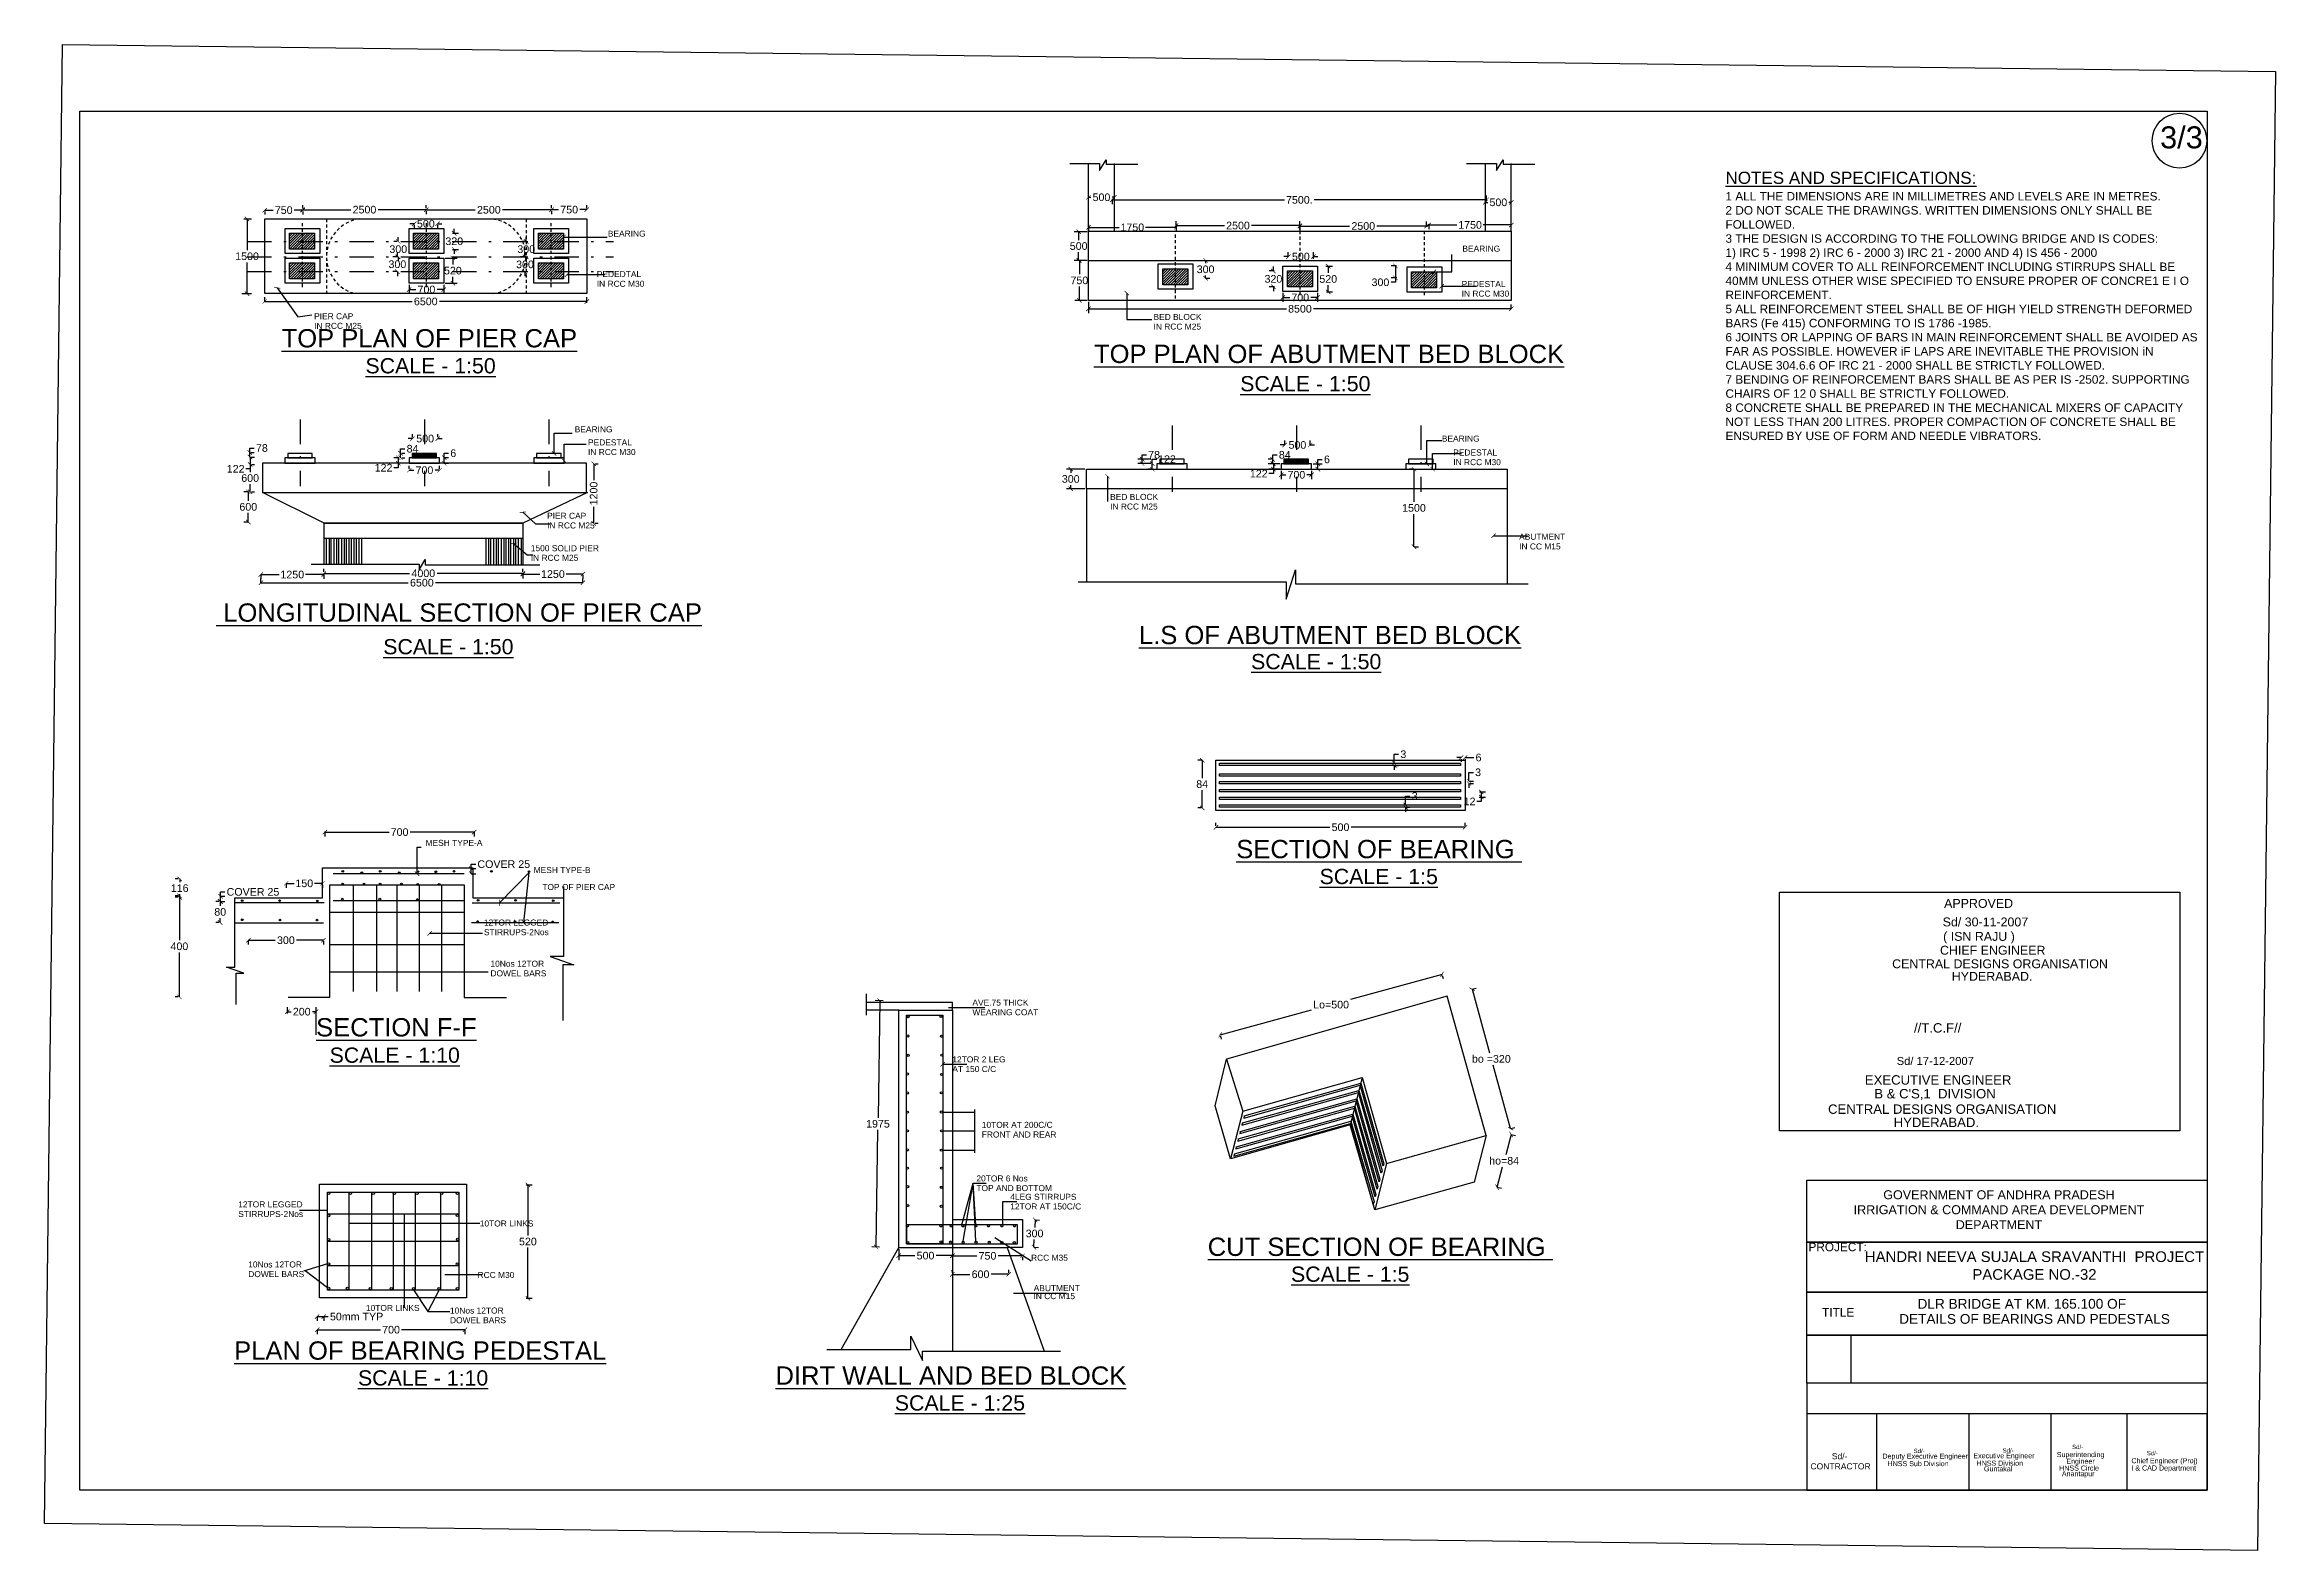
# Model space of a CAD drawing. Header units: inches. Extents: x 0 to 11487, y 0 to 10656.
# Drawn here: x 905.2 to 996.6, y 392.4 to 454.1 of the extents above; entities that cross this region are included whole.
import ezdxf

# ---------------------------------------------------------------- set-up
doc = ezdxf.new("R2010")
doc.units = ezdxf.units.IN
doc.header["$MEASUREMENT"] = 0
doc.linetypes.add('DASHDOT', pattern=[1, 0.5, -0.25, 0, -0.25])
doc.linetypes.add('HIDDEN', pattern=[9.525, 6.35, -3.175])
doc.layers.add('DRAWING', color=7, linetype='Continuous')
doc.styles.get("Standard").update_dxf_attribs({"font": 'ARIAL_1.TTF'})
doc.dimstyles.new('dig', dxfattribs={"dimtxt": 0.3125, "dimasz": 0.18, "dimexe": 0.18, "dimexo": 0.0625, "dimgap": 0.09, "dimtad": 0, "dimtih": 1, "dimtoh": 1, "dimdec": 4, "dimzin": 0, "dimdsep": 46, "dimtxsty": 'Standard', "dimblk": 'ARCHTICK', "dimcen": 0.09, "dimadec": 0, "dimazin": 0, "dimtfac": 1, "dimtdec": 4, "dimtofl": 0, "dimtmove": 0, "dimatfit": 3, "dimldrblk": 'ARCHTICK', "dimfxl": 0, "dimtolj": 1, "dimtzin": 0, "dimarcsym": 0})
picture_1 = doc.add_image_def('image2.jpg', size_in_pixel=(6804, 4550))
pattern_1 = [(45, (5.08356, 0), (-0.0530330086, 0.0530330086), [])]
pattern_2 = [(45, (10.19852, 0), (-0.0530330086, 0.0530330086), [])]

msp = doc.modelspace()

# ---------------------------------------------------------------- texts
at = {"layer": 'DRAWING', "ltscale": 0.02}
for s, height, p in [('BEARING', 0.246376, (928.23963, 446.25971)), ('BEARING', 0.246376, (963.26308, 445.64235)), ('PEDEDTAL', 0.246376, (927.78726, 444.5981)), ('IN RCC M30', 0.246376, (927.78726, 444.20232)), ('PEDESTAL', 0.246376, (963.23173, 444.19468)), ('IN RCC M30', 0.246376, (963.23173, 443.7989)), ('PIER CAP ', 0.246376, (916.20238, 442.87387)), ('IN RCC M25', 0.246376, (916.20238, 442.47809)), ('BED BLOCK', 0.246376, (950.60283, 442.84387)), ('IN RCC M25', 0.246376, (950.60283, 442.44809)), ('BEARING', 0.246376, (926.88203, 438.2367)), ('PEDESTAL', 0.246376, (927.4275, 437.69881)), ('BEARING', 0.246376, (962.41982, 437.85479)), ('IN RCC M30', 0.246376, (927.4275, 437.30303)), ('PEDESTAL', 0.246376, (962.88891, 437.28504)), ('IN RCC M30', 0.246376, (962.88891, 436.88926)), ('BED BLOCK', 0.246376, (948.8247, 435.46536)), ('IN RCC M25', 0.246376, (948.8247, 435.06958)), ('PIER CAP', 0.246376, (925.75053, 434.68934)), ('IN RCC M25', 0.246376, (925.75053, 434.29356)), ('1500 SOLID PIER', 0.2463756, (925.08155, 433.36168)), ('ABUTMENT', 0.246376, (965.58756, 433.82844)), ('IN CC M15', 0.246376, (965.58756, 433.43266)), ('IN RCC M25', 0.246376, (925.08155, 432.96589)), ('MESH TYPE-A', 0.2463756, (920.76807, 421.27874)), ('MESH TYPE-B', 0.2463756, (925.19866, 420.16278)), ('TOP OF PIER CAP', 0.2463756, (925.55572, 419.4671)), ('STIRRUPS-2Nos', 0.2463756, (923.16181, 417.61593)), ('12TOR LEGGED', 0.2463756, (923.16181, 418.01171)), ('10Nos 12TOR', 0.2463756, (923.42974, 416.32345)), ('DOWEL BARS', 0.246376, (923.42974, 415.92767)), ('AVE.75 THICK', 0.2463756, (943.1822, 414.72917)), ('WEARING COAT', 0.2463756, (943.1822, 414.33339)), ('12TOR 2 LEG', 0.2463756, (942.35892, 412.39862)), ('AT 150 C/C', 0.246376, (942.35892, 412.00284)), ('10TOR AT 200C/C', 0.2463756, (943.56454, 409.71596)), ('FRONT AND REAR', 0.2463756, (943.56454, 409.32018)), ('20TOR 6 Nos', 0.2463756, (943.34451, 407.51799)), ('TOP AND BOTTOM', 0.2463756, (943.34451, 407.12221)), ('4LEG STIRRUPS', 0.2463756, (944.73351, 406.76447)), ('STIRRUPS-2Nos', 0.2463756, (913.09209, 406.05878)), ('12TOR LEGGED', 0.2463756, (913.09209, 406.45456)), ('12TOR AT 150C/C', 0.2463756, (944.73351, 406.36869)), ('10TOR LINKS', 0.2463756, (922.99051, 405.67151)), ('10Nos 12TOR', 0.2463756, (913.50235, 403.99087)), ('RCC M35', 0.246376, (945.58433, 404.26577)), ('DOWEL BARS', 0.246376, (913.50235, 403.59509)), ('RCC M30', 0.246376, (922.90072, 403.56117)), ('ABUTMENT', 0.246376, (945.69322, 403.01981)), ('10TOR LINKS', 0.2463756, (918.32576, 402.2091)), ('10Nos 12TOR', 0.2463756, (921.77071, 402.10189)), ('IN CC M15', 0.246376, (945.68372, 402.69194)), ('DOWEL BARS', 0.246376, (921.77071, 401.70611))]:
    msp.add_text(s, height=height, dxfattribs=at).set_placement(p)
at = {"layer": 'DRAWING'}
for s, height, p in [('%%UTOP PLAN OF PIER CAP', 0.75, (914.87151, 441.71736)), ('%%UTOP PLAN OF ABUTMENT BED BLOCK', 0.75, (948.16429, 441.07764)), ('%%USCALE - 1:50', 0.625, (918.30667, 440.65244)), ('%%USCALE - 1:50', 0.625, (954.15591, 439.9176)), ('%%U LONGITUDINAL SECTION OF PIER CAP', 0.75, (912.18771, 430.47096)), ('%%USCALE - 1:50', 0.625, (919.03569, 429.13396)), ('%%UL.S OF ABUTMENT BED BLOCK', 0.75, (950.00843, 429.54927)), ('%%USCALE - 1:50', 0.625, (954.60204, 428.52224)), ('%%USECTION OF BEARING ', 0.75, (953.99476, 420.77226)), ('%%USCALE - 1:5', 0.625, (957.40869, 419.71157)), (' APPROVED', 0.363949, (982.86469, 418.73726)), ('Sd/ 30-11-2007', 0.3639492, (982.94565, 417.97681)), ('CHIEF ENGINEER', 0.3639492, (982.83679, 416.81681)), ('( ISN RAJU )', 0.3639492, (982.9657, 417.38474)), ('CENTRAL DESIGNS ORGANISATION', 0.3639492, (980.87527, 416.26115)), ('HYDERABAD.', 0.363949, (983.31946, 415.74629)), ('%%USECTION F-F', 0.75, (916.2821, 413.46402)), ('//T.C.F//', 0.385016, (981.77115, 413.62287)), ('%%USCALE - 1:10', 0.625, (916.8372, 412.38441)), ('Sd/ 17-12-2007', 0.3283288, (981.06225, 412.29472)), ('EXECUTIVE ENGINEER', 0.3850165, (979.75686, 411.48916)), ('CENTRAL DESIGNS ORGANISATION', 0.3850165, (978.24826, 410.29065)), ("B & C'S,1  DIVISION", 0.3850165, (980.14444, 410.92316)), ('HYDERABAD.', 0.385016, (980.93828, 409.74598)), ('%%UCUT SECTION OF BEARING ', 0.75, (952.82457, 404.46446)), ('%%USCALE - 1:5', 0.625, (956.2385, 403.40377)), ('DLR BRIDGE AT KM. 165.100 OF', 0.4004293, (981.91379, 402.30075)), ('%%UPLAN OF BEARING PEDESTAL', 0.75, (912.92379, 400.20975)), ('%%USCALE - 1:10', 0.625, (918.00007, 399.14903)), ('%%UDIRT WALL AND BED BLOCK', 0.75, (935.11061, 399.18415)), ('%%USCALE - 1:25', 0.625, (940.0019, 398.12344)), ('Deputy Executive Engineer', 0.2080152, (980.47755, 396.1494)), ('HNSS Sub Division', 0.2080152, (980.68695, 395.8436)), ('Sd/-', 0.177388, (981.7557, 396.37958)), (' Executive Engineer', 0.2080152, (984.12438, 396.16789)), ('HNSS Division', 0.2080152, (984.33378, 395.86209)), ('Sd/-', 0.177388, (985.40253, 396.39807)), ('Superintending ', 0.2080152, (987.62097, 396.21406)), ('HNSS Circle', 0.2080152, (987.72087, 395.66102)), ('Sd/-', 0.177388, (988.25167, 396.54289)), ('Chief Engineer (Proj)', 0.2080152, (990.68068, 395.96249)), ('I & CAD Department', 0.2080152, (990.68074, 395.66428)), ('Sd/-', 0.177388, (991.31138, 396.29132)), ('Guntakal', 0.208015, (984.63708, 395.63062)), ('Anantapur', 0.208015, (987.83107, 395.42954))]:
    msp.add_text(s, height=height, dxfattribs=at).set_placement(p)
for s, insert, char_height, width, attachment_point in [('{\\H1.4422x;3/3}', (991.85669, 450.78135), 0.625, 0.9427561, 1), ('{\\H1.4422x;\\LNOTES AND SPECIFICATIONS:\\P}1 ALL THE DIMENSIONS ARE IN MILLIMETRES AND LEVELS ARE IN METRES. \\P2 DO NOT SCALE THE DRAWINGS. WRITTEN DIMENSIONS ONLY SHALL BE FOLLOWED. \\P3 THE DESIGN IS ACCORDING TO THE FOLLOWING BRIDGE AND IS CODES: \\P1) IRC 5 - 1998 2) IRC 6 - 2000 3) IRC 21 - 2000 AND 4) IS 456 - 2000 \\P4 MINIMUM COVER TO ALL REINFORCEMENT INCLUDING STIRRUPS SHALL BE 40MM UNLESS OTHER WISE SPECIFIED TO ENSURE PROPER OF CONCRE1 E I O REINFORCEMENT. \\P5 ALL REINFORCEMENT STEEL SHALL BE OF HIGH YIELD STRENGTH DEFORMED BARS (Fe 415) CONFORMING TO IS 1786 -1985. \\P6 JOINTS OR LAPPING OF BARS IN MAIN REINFORCEMENT SHALL BE AVOIDED AS FAR AS POSSIBLE. HOWEVER iF LAPS ARE INEVITABLE THE PROVISION iN CLAUSE 304.6.6 OF IRC 21 - 2000 SHALL BE STRICTLY FOLLOWED. \\P7 BENDING OF REINFORCEMENT BARS SHALL BE AS PER IS -2502. SUPPORTING CHAIRS OF 12 0 SHALL BE STRICTLY FOLLOWED. \\P8 CONCRETE SHALL BE PREPARED IN THE MECHANICAL MIXERS OF CAPACITY NOT LESS THAN 200 LITRES. PROPER COMPACTION OF CONCRETE SHALL BE ENSURED BY USE OF FORM AND NEEDLE VIBRATORS. ', (974.04368, 448.92252), 0.34669205, 19.302063, 1), ('HANDRI NEEVA SUJALA SRAVANTHI  PROJECT\\PPACKAGE NO.-32', (986.70859, 404.65175), 0.436832, 18.7213706, 2), ('DETAILS OF BEARINGS AND PEDESTALS', (981.16226, 402.08163), 0.4004293, 14.7900839, 1), ('Engineer', (988.01406, 396.15155), 0.208015, 1.2014369, 1)]:
    msp.add_mtext(s, dxfattribs=dict(at, insert=insert, char_height=char_height, width=width, attachment_point=attachment_point))
at = {"layer": 'DRAWING', "color": 7}
for s, insert, char_height, width, attachment_point in [('GOVERNMENT OF ANDHRA PRADESH\\PIRRIGATION & COMMAND AREA DEVELOPMENT DEPARTMENT', (985.25237, 406.35935), 0.3680528, 14.1463811, 5), ('PROJECT:', (977.44549, 405.00522), 0.346692, 2.8176592, 1), ('TITLE', (978.00422, 402.32629), 0.346692, 2.8176592, 1), ('         Sd/-\\PCONTRACTOR', (977.52756, 396.04309), 0.2502759, 3.726095, 4)]:
    msp.add_mtext(s, dxfattribs=dict(at, insert=insert, char_height=char_height, width=width, attachment_point=attachment_point))

# ---------------------------------------------------------------- blocks, each defined once
blk = doc.blocks.new('_ArchTick')
at = {"color": 0, "linetype": 'ByBlock', "const_width": 0.15}
blk.add_lwpolyline([(-0.5, -0.5), (0.5, 0.5)], dxfattribs=at)
blk = doc.blocks.new('*D114')
at = {"layer": 'Defpoints', "color": 0, "ltscale": 0.02}
for p in [(914.177, 447.354), (915.735, 447.349), (915.735, 447.344)]:
    blk.add_point(p, dxfattribs=at)
at = {"layer": 'DRAWING', "color": 0, "lineweight": -2, "ltscale": 0.02}
for p, q in [((914.177, 447.344), (914.523, 447.344)), ((914.177, 447.291), (914.177, 447.164)), ((915.735, 447.344), (915.389, 447.344)), ((915.735, 447.287), (915.735, 447.164))]:
    blk.add_line(p, q, dxfattribs=at)
at = {"layer": 'DRAWING', "color": 0, "lineweight": -2, "ltscale": 0.02, "xscale": 0.18, "yscale": 0.18, "zscale": 0.18, "rotation": 180}
blk.add_blockref('_ArchTick', (914.177, 447.344), dxfattribs=at)
at = {"layer": 'DRAWING', "color": 0, "lineweight": -2, "ltscale": 0.02, "xscale": 0.18, "yscale": 0.18, "zscale": 0.18}
blk.add_blockref('_ArchTick', (915.735, 447.344), dxfattribs=at)
at = {"layer": 'DRAWING', "color": 0, "ltscale": 0.02, "insert": (914.956, 447.344), "char_height": 0.3125, "attachment_point": 5}
blk.add_mtext('\\A1;750', dxfattribs=at)
blk = doc.blocks.new('*D115')
at = {"layer": 'Defpoints', "color": 0, "ltscale": 0.02}
for p in [(915.735, 447.349), (920.797, 447.365), (920.797, 447.365)]:
    blk.add_point(p, dxfattribs=at)
at = {"layer": 'DRAWING', "color": 0, "lineweight": -2, "ltscale": 0.02}
for p, q in [((915.735, 447.412), (915.735, 447.545)), ((915.735, 447.365), (917.707, 447.365)), ((920.797, 447.365), (918.825, 447.365)), ((920.797, 447.428), (920.797, 447.545))]:
    blk.add_line(p, q, dxfattribs=at)
at = {"layer": 'DRAWING', "color": 0, "lineweight": -2, "ltscale": 0.02, "xscale": 0.18, "yscale": 0.18, "zscale": 0.18, "rotation": 180}
blk.add_blockref('_ArchTick', (915.735, 447.365), dxfattribs=at)
at = {"layer": 'DRAWING', "color": 0, "lineweight": -2, "ltscale": 0.02, "xscale": 0.18, "yscale": 0.18, "zscale": 0.18}
blk.add_blockref('_ArchTick', (920.797, 447.365), dxfattribs=at)
at = {"layer": 'DRAWING', "color": 0, "ltscale": 0.02, "insert": (918.266, 447.365), "char_height": 0.3125, "attachment_point": 5}
blk.add_mtext('\\A1;2500', dxfattribs=at)
blk = doc.blocks.new('*D116')
at = {"layer": 'Defpoints', "color": 0, "ltscale": 0.02}
for p in [(920.797, 447.365), (925.932, 447.365), (925.932, 447.359)]:
    blk.add_point(p, dxfattribs=at)
at = {"layer": 'DRAWING', "color": 0, "lineweight": -2, "ltscale": 0.02}
for p, q in [((920.797, 447.359), (922.806, 447.359)), ((920.797, 447.303), (920.797, 447.179)), ((925.932, 447.359), (923.923, 447.359)), ((925.932, 447.303), (925.932, 447.179))]:
    blk.add_line(p, q, dxfattribs=at)
at = {"layer": 'DRAWING', "color": 0, "lineweight": -2, "ltscale": 0.02, "xscale": 0.18, "yscale": 0.18, "zscale": 0.18, "rotation": 180}
blk.add_blockref('_ArchTick', (920.797, 447.359), dxfattribs=at)
at = {"layer": 'DRAWING', "color": 0, "lineweight": -2, "ltscale": 0.02, "xscale": 0.18, "yscale": 0.18, "zscale": 0.18}
blk.add_blockref('_ArchTick', (925.932, 447.359), dxfattribs=at)
at = {"layer": 'DRAWING', "color": 0, "ltscale": 0.02, "insert": (923.364, 447.359), "char_height": 0.3125, "attachment_point": 5}
blk.add_mtext('\\A1;2500', dxfattribs=at)
blk = doc.blocks.new('*D117')
at = {"layer": 'Defpoints', "color": 0, "ltscale": 0.02}
for p in [(925.932, 447.365), (927.378, 447.366), (927.378, 447.359)]:
    blk.add_point(p, dxfattribs=at)
at = {"layer": 'DRAWING', "color": 0, "lineweight": -2, "ltscale": 0.02}
for p, q in [((925.932, 447.428), (925.932, 447.546)), ((925.932, 447.366), (926.222, 447.366)), ((927.378, 447.366), (927.089, 447.366)), ((927.378, 447.421), (927.378, 447.546))]:
    blk.add_line(p, q, dxfattribs=at)
at = {"layer": 'DRAWING', "color": 0, "lineweight": -2, "ltscale": 0.02, "xscale": 0.18, "yscale": 0.18, "zscale": 0.18, "rotation": 180}
blk.add_blockref('_ArchTick', (925.932, 447.366), dxfattribs=at)
at = {"layer": 'DRAWING', "color": 0, "lineweight": -2, "ltscale": 0.02, "xscale": 0.18, "yscale": 0.18, "zscale": 0.18}
blk.add_blockref('_ArchTick', (927.378, 447.366), dxfattribs=at)
at = {"layer": 'DRAWING', "color": 0, "ltscale": 0.02, "insert": (926.655, 447.366), "char_height": 0.3125, "attachment_point": 5}
blk.add_mtext('\\A1;750', dxfattribs=at)
blk = doc.blocks.new('*D118')
at = {"layer": 'Defpoints', "color": 0, "ltscale": 0.02}
for p in [(920.301, 446.8), (921.262, 446.793), (921.262, 446.786)]:
    blk.add_point(p, dxfattribs=at)
at = {"layer": 'DRAWING', "color": 0, "lineweight": -2, "ltscale": 0.02}
for p, q in [((920.301, 446.786), (920.121, 446.786)), ((920.301, 446.737), (920.301, 446.606)), ((921.262, 446.786), (921.442, 446.786)), ((921.262, 446.731), (921.262, 446.606))]:
    blk.add_line(p, q, dxfattribs=at)
at = {"layer": 'DRAWING', "color": 0, "lineweight": -2, "ltscale": 0.02, "xscale": 0.18, "yscale": 0.18, "zscale": 0.18}
blk.add_blockref('_ArchTick', (920.301, 446.786), dxfattribs=at)
at = {"layer": 'DRAWING', "color": 0, "lineweight": -2, "ltscale": 0.02, "xscale": 0.18, "yscale": 0.18, "zscale": 0.18, "rotation": 180}
blk.add_blockref('_ArchTick', (921.262, 446.786), dxfattribs=at)
at = {"layer": 'DRAWING', "color": 0, "ltscale": 0.02, "insert": (920.782, 446.786), "char_height": 0.3125, "attachment_point": 5}
blk.add_mtext('\\A1;500', dxfattribs=at)
blk = doc.blocks.new('*D119')
at = {"layer": 'Defpoints', "color": 0, "ltscale": 0.02}
for p in [(921.811, 446.403), (921.811, 445.735), (921.945, 445.735)]:
    blk.add_point(p, dxfattribs=at)
at = {"layer": 'DRAWING', "color": 0, "lineweight": -2, "ltscale": 0.02}
for p, q in [((921.874, 446.403), (922.125, 446.403)), ((921.945, 446.403), (921.945, 446.583)), ((921.874, 445.735), (922.125, 445.735)), ((921.945, 445.735), (921.945, 445.555))]:
    blk.add_line(p, q, dxfattribs=at)
at = {"layer": 'DRAWING', "color": 0, "lineweight": -2, "ltscale": 0.02, "xscale": 0.18, "yscale": 0.18, "zscale": 0.18}
for p, rotation in [((921.945, 446.403), 270), ((921.945, 445.735), 90)]:
    blk.add_blockref('_ArchTick', p, dxfattribs=dict(at, rotation=rotation))
at = {"layer": 'DRAWING', "color": 0, "ltscale": 0.02, "insert": (921.945, 446.069), "char_height": 0.3125, "attachment_point": 5}
blk.add_mtext('\\A1;320', dxfattribs=at)
blk = doc.blocks.new('*D120')
at = {"layer": 'Defpoints', "color": 0, "ltscale": 0.02}
for p in [(919.652, 446.063), (919.652, 446.063), (919.652, 445.428)]:
    blk.add_point(p, dxfattribs=at)
at = {"layer": 'DRAWING', "color": 0, "lineweight": -2, "ltscale": 0.02}
for p, q in [((919.652, 446.063), (919.652, 446.243)), ((919.589, 446.063), (919.472, 446.063)), ((919.589, 445.428), (919.472, 445.428)), ((919.652, 445.428), (919.652, 445.248))]:
    blk.add_line(p, q, dxfattribs=at)
at = {"layer": 'DRAWING', "color": 0, "lineweight": -2, "ltscale": 0.02, "xscale": 0.18, "yscale": 0.18, "zscale": 0.18}
for p, rotation in [((919.652, 446.063), 270), ((919.652, 445.428), 90)]:
    blk.add_blockref('_ArchTick', p, dxfattribs=dict(at, rotation=rotation))
at = {"layer": 'DRAWING', "color": 0, "ltscale": 0.02, "insert": (919.652, 445.745), "char_height": 0.3125, "attachment_point": 5}
blk.add_mtext('\\A1;300', dxfattribs=at)
blk = doc.blocks.new('*D121')
at = {"layer": 'Defpoints', "color": 0, "ltscale": 0.02}
for p in [(919.652, 445.428), (919.615, 444.825), (919.652, 444.825)]:
    blk.add_point(p, dxfattribs=at)
at = {"layer": 'DRAWING', "color": 0, "lineweight": -2, "ltscale": 0.02}
for p, q in [((919.589, 445.428), (919.435, 445.428)), ((919.615, 445.428), (919.615, 445.608)), ((919.589, 444.825), (919.435, 444.825)), ((919.615, 444.825), (919.615, 444.645))]:
    blk.add_line(p, q, dxfattribs=at)
at = {"layer": 'DRAWING', "color": 0, "lineweight": -2, "ltscale": 0.02, "xscale": 0.18, "yscale": 0.18, "zscale": 0.18}
for p, rotation in [((919.615, 445.428), 270), ((919.615, 444.825), 90)]:
    blk.add_blockref('_ArchTick', p, dxfattribs=dict(at, rotation=rotation))
at = {"layer": 'DRAWING', "color": 0, "ltscale": 0.02, "insert": (919.615, 445.126), "char_height": 0.3125, "attachment_point": 5}
blk.add_mtext('\\A1;300', dxfattribs=at)
blk = doc.blocks.new('*D122')
at = {"layer": 'Defpoints', "color": 0, "ltscale": 0.02}
for p in [(920.095, 444.347), (921.515, 444.347), (921.515, 444.09)]:
    blk.add_point(p, dxfattribs=at)
at = {"layer": 'DRAWING', "color": 0, "lineweight": -2, "ltscale": 0.02}
for p, q in [((920.095, 444.285), (920.095, 443.91)), ((920.095, 444.09), (920.372, 444.09)), ((921.515, 444.09), (921.239, 444.09)), ((921.515, 444.285), (921.515, 443.91))]:
    blk.add_line(p, q, dxfattribs=at)
at = {"layer": 'DRAWING', "color": 0, "lineweight": -2, "ltscale": 0.02, "xscale": 0.18, "yscale": 0.18, "zscale": 0.18, "rotation": 180}
blk.add_blockref('_ArchTick', (920.095, 444.09), dxfattribs=at)
at = {"layer": 'DRAWING', "color": 0, "lineweight": -2, "ltscale": 0.02, "xscale": 0.18, "yscale": 0.18, "zscale": 0.18}
blk.add_blockref('_ArchTick', (921.515, 444.09), dxfattribs=at)
at = {"layer": 'DRAWING', "color": 0, "ltscale": 0.02, "insert": (920.805, 444.09), "char_height": 0.3125, "attachment_point": 5}
blk.add_mtext('\\A1;700', dxfattribs=at)
blk = doc.blocks.new('*D123')
at = {"layer": 'Defpoints', "color": 0, "ltscale": 0.02}
for p in [(921.515, 445.382), (921.889, 445.382), (921.515, 444.347)]:
    blk.add_point(p, dxfattribs=at)
at = {"layer": 'DRAWING', "color": 0, "lineweight": -2, "ltscale": 0.02}
for p, q in [((921.578, 445.382), (922.069, 445.382)), ((921.889, 445.382), (921.889, 445.114)), ((921.578, 444.347), (922.069, 444.347)), ((921.889, 444.347), (921.889, 444.615))]:
    blk.add_line(p, q, dxfattribs=at)
at = {"layer": 'DRAWING', "color": 0, "lineweight": -2, "ltscale": 0.02, "xscale": 0.18, "yscale": 0.18, "zscale": 0.18}
for p, rotation in [((921.889, 445.382), 90), ((921.889, 444.347), 270)]:
    blk.add_blockref('_ArchTick', p, dxfattribs=dict(at, rotation=rotation))
at = {"layer": 'DRAWING', "color": 0, "ltscale": 0.02, "insert": (921.889, 444.864), "char_height": 0.3125, "attachment_point": 5}
blk.add_mtext('\\A1;520', dxfattribs=at)
blk = doc.blocks.new('*D124')
at = {"layer": 'Defpoints', "color": 0, "ltscale": 0.02}
for p in [(924.845, 445.428), (924.962, 445.428), (925.01, 444.813)]:
    blk.add_point(p, dxfattribs=at)
at = {"layer": 'DRAWING', "color": 0, "lineweight": -2, "ltscale": 0.02}
for p, q in [((924.899, 445.428), (924.665, 445.428)), ((924.845, 445.428), (924.845, 445.608)), ((924.947, 444.813), (924.665, 444.813)), ((924.845, 444.813), (924.845, 444.633))]:
    blk.add_line(p, q, dxfattribs=at)
at = {"layer": 'DRAWING', "color": 0, "lineweight": -2, "ltscale": 0.02, "xscale": 0.18, "yscale": 0.18, "zscale": 0.18}
for p, rotation in [((924.845, 445.428), 270), ((924.845, 444.813), 90)]:
    blk.add_blockref('_ArchTick', p, dxfattribs=dict(at, rotation=rotation))
at = {"layer": 'DRAWING', "color": 0, "ltscale": 0.02, "insert": (924.845, 445.12), "char_height": 0.3125, "attachment_point": 5}
blk.add_mtext('\\A1;300', dxfattribs=at)
blk = doc.blocks.new('*D125')
at = {"layer": 'Defpoints', "color": 0, "ltscale": 0.02}
for p in [(924.895, 446.063), (924.962, 446.063), (924.962, 445.428)]:
    blk.add_point(p, dxfattribs=at)
at = {"layer": 'DRAWING', "color": 0, "lineweight": -2, "ltscale": 0.02}
for p, q in [((924.895, 446.063), (924.895, 446.243)), ((924.899, 446.063), (924.715, 446.063)), ((924.899, 445.428), (924.715, 445.428)), ((924.895, 445.428), (924.895, 445.248))]:
    blk.add_line(p, q, dxfattribs=at)
at = {"layer": 'DRAWING', "color": 0, "lineweight": -2, "ltscale": 0.02, "xscale": 0.18, "yscale": 0.18, "zscale": 0.18}
for p, rotation in [((924.895, 446.063), 270), ((924.895, 445.428), 90)]:
    blk.add_blockref('_ArchTick', p, dxfattribs=dict(at, rotation=rotation))
at = {"layer": 'DRAWING', "color": 0, "ltscale": 0.02, "insert": (924.895, 445.745), "char_height": 0.3125, "attachment_point": 5}
blk.add_mtext('\\A1;300', dxfattribs=at)
blk = doc.blocks.new('*D126')
at = {"layer": 'Defpoints', "color": 0, "ltscale": 0.02}
for p in [(913.263, 446.983), (913.178, 443.923), (913.454, 443.923)]:
    blk.add_point(p, dxfattribs=at)
at = {"layer": 'DRAWING', "color": 0, "lineweight": -2, "ltscale": 0.02}
for p, q in [((913.325, 446.983), (913.634, 446.983)), ((913.454, 446.983), (913.454, 445.702)), ((913.454, 443.923), (913.454, 445.203)), ((913.24, 443.923), (913.634, 443.923))]:
    blk.add_line(p, q, dxfattribs=at)
at = {"layer": 'DRAWING', "color": 0, "lineweight": -2, "ltscale": 0.02, "xscale": 0.18, "yscale": 0.18, "zscale": 0.18}
for p, rotation in [((913.454, 446.983), 90), ((913.454, 443.923), 270)]:
    blk.add_blockref('_ArchTick', p, dxfattribs=dict(at, rotation=rotation))
at = {"layer": 'DRAWING', "color": 0, "ltscale": 0.02, "insert": (913.454, 445.453), "char_height": 0.3125, "attachment_point": 5}
blk.add_mtext('\\A1;1500', dxfattribs=at)
blk = doc.blocks.new('*D127')
at = {"layer": 'Defpoints', "color": 0, "ltscale": 0.02}
for p in [(914.177, 443.533), (927.378, 443.601), (927.378, 443.482)]:
    blk.add_point(p, dxfattribs=at)
at = {"layer": 'DRAWING', "color": 0, "lineweight": -2, "ltscale": 0.02}
for p, q in [((914.177, 443.596), (914.177, 443.781)), ((914.177, 443.601), (920.221, 443.601)), ((927.378, 443.601), (921.335, 443.601)), ((927.378, 443.545), (927.378, 443.781))]:
    blk.add_line(p, q, dxfattribs=at)
at = {"layer": 'DRAWING', "color": 0, "lineweight": -2, "ltscale": 0.02, "xscale": 0.18, "yscale": 0.18, "zscale": 0.18, "rotation": 180}
blk.add_blockref('_ArchTick', (914.177, 443.601), dxfattribs=at)
at = {"layer": 'DRAWING', "color": 0, "lineweight": -2, "ltscale": 0.02, "xscale": 0.18, "yscale": 0.18, "zscale": 0.18}
blk.add_blockref('_ArchTick', (927.378, 443.601), dxfattribs=at)
at = {"layer": 'DRAWING', "color": 0, "ltscale": 0.02, "insert": (920.778, 443.601), "char_height": 0.3125, "attachment_point": 5}
blk.add_mtext('\\A1;6500', dxfattribs=at)
blk = doc.blocks.new('*D128')
at = {"layer": 'Defpoints', "color": 0, "ltscale": 0.02}
for p in [(947.94, 447.872), (949, 447.872), (949, 447.872)]:
    blk.add_point(p, dxfattribs=at)
at = {"layer": 'DRAWING', "color": 0, "lineweight": -2, "ltscale": 0.02}
for p, q in [((947.94, 447.935), (947.94, 448.052)), ((949, 447.935), (949, 448.052)), ((947.94, 447.872), (948.036, 447.872)), ((949, 447.872), (948.905, 447.872))]:
    blk.add_line(p, q, dxfattribs=at)
at = {"layer": 'DRAWING', "color": 0, "lineweight": -2, "ltscale": 0.02, "xscale": 0.18, "yscale": 0.18, "zscale": 0.18, "rotation": 180}
blk.add_blockref('_ArchTick', (947.94, 447.872), dxfattribs=at)
at = {"layer": 'DRAWING', "color": 0, "lineweight": -2, "ltscale": 0.02, "xscale": 0.18, "yscale": 0.18, "zscale": 0.18}
blk.add_blockref('_ArchTick', (949, 447.872), dxfattribs=at)
at = {"layer": 'DRAWING', "color": 0, "ltscale": 0.02, "insert": (948.47, 447.872), "char_height": 0.3125, "attachment_point": 5}
blk.add_mtext('\\A1;500', dxfattribs=at)
blk = doc.blocks.new('*D129')
at = {"layer": 'Defpoints', "color": 0, "ltscale": 0.02}
for p in [(947.94, 446.806), (951.531, 446.806), (951.531, 446.639)]:
    blk.add_point(p, dxfattribs=at)
at = {"layer": 'DRAWING', "color": 0, "lineweight": -2, "ltscale": 0.02}
for p, q in [((947.94, 446.743), (947.94, 446.459)), ((947.94, 446.639), (949.194, 446.639)), ((951.531, 446.639), (950.277, 446.639)), ((951.531, 446.743), (951.531, 446.459))]:
    blk.add_line(p, q, dxfattribs=at)
at = {"layer": 'DRAWING', "color": 0, "lineweight": -2, "ltscale": 0.02, "xscale": 0.18, "yscale": 0.18, "zscale": 0.18, "rotation": 180}
blk.add_blockref('_ArchTick', (947.94, 446.639), dxfattribs=at)
at = {"layer": 'DRAWING', "color": 0, "lineweight": -2, "ltscale": 0.02, "xscale": 0.18, "yscale": 0.18, "zscale": 0.18}
blk.add_blockref('_ArchTick', (951.531, 446.639), dxfattribs=at)
at = {"layer": 'DRAWING', "color": 0, "ltscale": 0.02, "insert": (949.736, 446.639), "char_height": 0.3125, "attachment_point": 5}
blk.add_mtext('\\A1;1750', dxfattribs=at)
blk = doc.blocks.new('*D130')
at = {"layer": 'Defpoints', "color": 0, "ltscale": 0.02}
for p in [(951.531, 446.601), (956.604, 446.713), (956.604, 446.487)]:
    blk.add_point(p, dxfattribs=at)
at = {"layer": 'DRAWING', "color": 0, "lineweight": -2, "ltscale": 0.02}
for p, q in [((951.531, 446.664), (951.531, 446.893)), ((951.531, 446.713), (953.509, 446.713)), ((956.604, 446.713), (954.626, 446.713)), ((956.604, 446.549), (956.604, 446.893))]:
    blk.add_line(p, q, dxfattribs=at)
at = {"layer": 'DRAWING', "color": 0, "lineweight": -2, "ltscale": 0.02, "xscale": 0.18, "yscale": 0.18, "zscale": 0.18, "rotation": 180}
blk.add_blockref('_ArchTick', (951.531, 446.713), dxfattribs=at)
at = {"layer": 'DRAWING', "color": 0, "lineweight": -2, "ltscale": 0.02, "xscale": 0.18, "yscale": 0.18, "zscale": 0.18}
blk.add_blockref('_ArchTick', (956.604, 446.713), dxfattribs=at)
at = {"layer": 'DRAWING', "color": 0, "ltscale": 0.02, "insert": (954.067, 446.713), "char_height": 0.3125, "attachment_point": 5}
blk.add_mtext('\\A1;2500', dxfattribs=at)
blk = doc.blocks.new('*D132')
at = {"layer": 'Defpoints', "color": 0, "ltscale": 0.02}
for p in [(956.604, 446.713), (961.796, 446.694), (961.796, 446.667)]:
    blk.add_point(p, dxfattribs=at)
at = {"layer": 'DRAWING', "color": 0, "lineweight": -2, "ltscale": 0.02}
for p, q in [((956.604, 446.694), (958.641, 446.694)), ((956.604, 446.65), (956.604, 446.514)), ((961.796, 446.694), (959.759, 446.694)), ((961.796, 446.729), (961.796, 446.874))]:
    blk.add_line(p, q, dxfattribs=at)
at = {"layer": 'DRAWING', "color": 0, "lineweight": -2, "ltscale": 0.02, "xscale": 0.18, "yscale": 0.18, "zscale": 0.18, "rotation": 180}
blk.add_blockref('_ArchTick', (956.604, 446.694), dxfattribs=at)
at = {"layer": 'DRAWING', "color": 0, "lineweight": -2, "ltscale": 0.02, "xscale": 0.18, "yscale": 0.18, "zscale": 0.18}
blk.add_blockref('_ArchTick', (961.796, 446.694), dxfattribs=at)
at = {"layer": 'DRAWING', "color": 0, "ltscale": 0.02, "insert": (959.2, 446.694), "char_height": 0.3125, "attachment_point": 5}
blk.add_mtext('\\A1;2500', dxfattribs=at)
blk = doc.blocks.new('*D133')
at = {"layer": 'Defpoints', "color": 0, "ltscale": 0.02}
for p in [(961.886, 446.784), (965.267, 446.74), (965.267, 446.667)]:
    blk.add_point(p, dxfattribs=at)
at = {"layer": 'DRAWING', "color": 0, "lineweight": -2, "ltscale": 0.02}
for p, q in [((961.886, 446.74), (963.036, 446.74)), ((961.886, 446.722), (961.886, 446.56)), ((965.267, 446.74), (964.118, 446.74)), ((965.267, 446.729), (965.267, 446.92))]:
    blk.add_line(p, q, dxfattribs=at)
at = {"layer": 'DRAWING', "color": 0, "lineweight": -2, "ltscale": 0.02, "xscale": 0.18, "yscale": 0.18, "zscale": 0.18, "rotation": 180}
blk.add_blockref('_ArchTick', (961.886, 446.74), dxfattribs=at)
at = {"layer": 'DRAWING', "color": 0, "lineweight": -2, "ltscale": 0.02, "xscale": 0.18, "yscale": 0.18, "zscale": 0.18}
blk.add_blockref('_ArchTick', (965.267, 446.74), dxfattribs=at)
at = {"layer": 'DRAWING', "color": 0, "ltscale": 0.02, "insert": (963.577, 446.74), "char_height": 0.3125, "attachment_point": 5}
blk.add_mtext('\\A1;1750', dxfattribs=at)
blk = doc.blocks.new('*D134')
at = {"layer": 'Defpoints', "color": 0, "ltscale": 0.02}
for p in [(964.207, 447.665), (965.267, 447.665), (965.267, 447.665)]:
    blk.add_point(p, dxfattribs=at)
at = {"layer": 'DRAWING', "color": 0, "lineweight": -2, "ltscale": 0.02}
for p, q in [((964.207, 447.727), (964.207, 447.845)), ((964.207, 447.665), (964.303, 447.665)), ((965.267, 447.665), (965.172, 447.665)), ((965.267, 447.727), (965.267, 447.845))]:
    blk.add_line(p, q, dxfattribs=at)
at = {"layer": 'DRAWING', "color": 0, "lineweight": -2, "ltscale": 0.02, "xscale": 0.18, "yscale": 0.18, "zscale": 0.18, "rotation": 180}
blk.add_blockref('_ArchTick', (964.207, 447.665), dxfattribs=at)
at = {"layer": 'DRAWING', "color": 0, "lineweight": -2, "ltscale": 0.02, "xscale": 0.18, "yscale": 0.18, "zscale": 0.18}
blk.add_blockref('_ArchTick', (965.267, 447.665), dxfattribs=at)
at = {"layer": 'DRAWING', "color": 0, "ltscale": 0.02, "insert": (964.737, 447.665), "char_height": 0.3125, "attachment_point": 5}
blk.add_mtext('\\A1;500', dxfattribs=at)
blk = doc.blocks.new('*D135')
at = {"layer": 'Defpoints', "color": 0, "ltscale": 0.02}
for p in [(948.905, 447.872), (964.255, 447.766), (964.255, 447.665)]:
    blk.add_point(p, dxfattribs=at)
at = {"layer": 'DRAWING', "color": 0, "lineweight": -2, "ltscale": 0.02}
for p, q in [((948.905, 447.81), (948.905, 447.586)), ((948.905, 447.766), (955.973, 447.766)), ((964.255, 447.766), (957.187, 447.766)), ((964.255, 447.727), (964.255, 447.946))]:
    blk.add_line(p, q, dxfattribs=at)
at = {"layer": 'DRAWING', "color": 0, "lineweight": -2, "ltscale": 0.02, "xscale": 0.18, "yscale": 0.18, "zscale": 0.18, "rotation": 180}
blk.add_blockref('_ArchTick', (948.905, 447.766), dxfattribs=at)
at = {"layer": 'DRAWING', "color": 0, "lineweight": -2, "ltscale": 0.02, "xscale": 0.18, "yscale": 0.18, "zscale": 0.18}
blk.add_blockref('_ArchTick', (964.255, 447.766), dxfattribs=at)
at = {"layer": 'DRAWING', "color": 0, "ltscale": 0.02, "insert": (956.58, 447.766), "char_height": 0.3125, "attachment_point": 5}
blk.add_mtext('\\A1;7500.', dxfattribs=at)
blk = doc.blocks.new('*D136')
at = {"layer": 'Defpoints', "color": 0, "ltscale": 0.02}
for p in [(947.536, 446.459), (947.94, 446.459), (947.94, 445.284)]:
    blk.add_point(p, dxfattribs=at)
at = {"layer": 'DRAWING', "color": 0, "lineweight": -2, "ltscale": 0.02}
for p, q in [((947.878, 446.459), (947.356, 446.459)), ((947.536, 446.459), (947.536, 446.121)), ((947.878, 445.284), (947.356, 445.284)), ((947.536, 445.284), (947.536, 445.622))]:
    blk.add_line(p, q, dxfattribs=at)
at = {"layer": 'DRAWING', "color": 0, "lineweight": -2, "ltscale": 0.02, "xscale": 0.18, "yscale": 0.18, "zscale": 0.18}
for p, rotation in [((947.536, 446.459), 90), ((947.536, 445.284), 270)]:
    blk.add_blockref('_ArchTick', p, dxfattribs=dict(at, rotation=rotation))
at = {"layer": 'DRAWING', "color": 0, "ltscale": 0.02, "insert": (947.536, 445.872), "char_height": 0.3125, "attachment_point": 5}
blk.add_mtext('\\A1;500', dxfattribs=at)
blk = doc.blocks.new('*D137')
at = {"layer": 'Defpoints', "color": 0, "ltscale": 0.02}
for p in [(947.94, 445.284), (947.565, 443.644), (947.94, 443.644)]:
    blk.add_point(p, dxfattribs=at)
at = {"layer": 'DRAWING', "color": 0, "lineweight": -2, "ltscale": 0.02}
for p, q in [((947.878, 445.284), (947.385, 445.284)), ((947.565, 445.284), (947.565, 444.714)), ((947.878, 443.644), (947.385, 443.644)), ((947.565, 443.644), (947.565, 444.215))]:
    blk.add_line(p, q, dxfattribs=at)
at = {"layer": 'DRAWING', "color": 0, "lineweight": -2, "ltscale": 0.02, "xscale": 0.18, "yscale": 0.18, "zscale": 0.18}
for p, rotation in [((947.565, 445.284), 90), ((947.565, 443.644), 270)]:
    blk.add_blockref('_ArchTick', p, dxfattribs=dict(at, rotation=rotation))
at = {"layer": 'DRAWING', "color": 0, "ltscale": 0.02, "insert": (947.565, 444.464), "char_height": 0.3125, "attachment_point": 5}
blk.add_mtext('\\A1;750', dxfattribs=at)
blk = doc.blocks.new('*D138')
at = {"layer": 'Defpoints', "color": 0, "ltscale": 0.02}
for p in [(952.674, 445.284), (952.666, 444.552), (952.738, 444.552)]:
    blk.add_point(p, dxfattribs=at)
at = {"layer": 'DRAWING', "color": 0, "lineweight": -2, "ltscale": 0.02}
for p, q in [((952.736, 445.284), (952.918, 445.284)), ((952.738, 445.284), (952.738, 445.168)), ((952.729, 444.552), (952.918, 444.552)), ((952.738, 444.552), (952.738, 444.669))]:
    blk.add_line(p, q, dxfattribs=at)
at = {"layer": 'DRAWING', "color": 0, "lineweight": -2, "ltscale": 0.02, "xscale": 0.18, "yscale": 0.18, "zscale": 0.18}
for p, rotation in [((952.738, 445.284), 90), ((952.738, 444.552), 270)]:
    blk.add_blockref('_ArchTick', p, dxfattribs=dict(at, rotation=rotation))
at = {"layer": 'DRAWING', "color": 0, "ltscale": 0.02, "insert": (952.738, 444.918), "char_height": 0.3125, "attachment_point": 5}
blk.add_mtext('\\A1;300', dxfattribs=at)
blk = doc.blocks.new('*D139')
at = {"layer": 'Defpoints', "color": 0, "ltscale": 0.02}
for p in [(955.611, 444.852), (955.518, 444.201), (955.618, 444.201)]:
    blk.add_point(p, dxfattribs=at)
at = {"layer": 'DRAWING', "color": 0, "lineweight": -2, "ltscale": 0.02}
for p, q in [((955.549, 444.852), (955.338, 444.852)), ((955.518, 444.852), (955.518, 445.032)), ((955.556, 444.201), (955.338, 444.201)), ((955.518, 444.201), (955.518, 444.021))]:
    blk.add_line(p, q, dxfattribs=at)
at = {"layer": 'DRAWING', "color": 0, "lineweight": -2, "ltscale": 0.02, "xscale": 0.18, "yscale": 0.18, "zscale": 0.18}
for p, rotation in [((955.518, 444.852), 270), ((955.518, 444.201), 90)]:
    blk.add_blockref('_ArchTick', p, dxfattribs=dict(at, rotation=rotation))
at = {"layer": 'DRAWING', "color": 0, "ltscale": 0.02, "insert": (955.518, 444.526), "char_height": 0.3125, "attachment_point": 5}
blk.add_mtext('\\A1;320', dxfattribs=at)
blk = doc.blocks.new('*D140')
at = {"layer": 'Defpoints', "color": 0, "ltscale": 0.02}
for p in [(957.607, 445.05), (957.636, 443.993), (957.765, 443.993)]:
    blk.add_point(p, dxfattribs=at)
at = {"layer": 'DRAWING', "color": 0, "lineweight": -2, "ltscale": 0.02}
for p, q in [((957.67, 445.05), (957.945, 445.05)), ((957.765, 445.05), (957.765, 444.771)), ((957.698, 443.993), (957.945, 443.993)), ((957.765, 443.993), (957.765, 444.272))]:
    blk.add_line(p, q, dxfattribs=at)
at = {"layer": 'DRAWING', "color": 0, "lineweight": -2, "ltscale": 0.02, "xscale": 0.18, "yscale": 0.18, "zscale": 0.18}
for p, rotation in [((957.765, 445.05), 90), ((957.765, 443.993), 270)]:
    blk.add_blockref('_ArchTick', p, dxfattribs=dict(at, rotation=rotation))
at = {"layer": 'DRAWING', "color": 0, "ltscale": 0.02, "insert": (957.765, 444.521), "char_height": 0.3125, "attachment_point": 5}
blk.add_mtext('\\A1;520', dxfattribs=at)
blk = doc.blocks.new('*D141')
at = {"layer": 'Defpoints', "color": 0, "ltscale": 0.02}
for p in [(955.907, 444.015), (957.327, 444.015), (957.327, 443.763)]:
    blk.add_point(p, dxfattribs=at)
at = {"layer": 'DRAWING', "color": 0, "lineweight": -2, "ltscale": 0.02}
for p, q in [((955.907, 443.953), (955.907, 443.583)), ((955.907, 443.763), (956.184, 443.763)), ((957.327, 443.763), (957.051, 443.763)), ((957.327, 443.953), (957.327, 443.583))]:
    blk.add_line(p, q, dxfattribs=at)
at = {"layer": 'DRAWING', "color": 0, "lineweight": -2, "ltscale": 0.02, "xscale": 0.18, "yscale": 0.18, "zscale": 0.18, "rotation": 180}
blk.add_blockref('_ArchTick', (955.907, 443.763), dxfattribs=at)
at = {"layer": 'DRAWING', "color": 0, "lineweight": -2, "ltscale": 0.02, "xscale": 0.18, "yscale": 0.18, "zscale": 0.18}
blk.add_blockref('_ArchTick', (957.327, 443.763), dxfattribs=at)
at = {"layer": 'DRAWING', "color": 0, "ltscale": 0.02, "insert": (956.617, 443.763), "char_height": 0.3125, "attachment_point": 5}
blk.add_mtext('\\A1;700', dxfattribs=at)
blk = doc.blocks.new('*D142')
at = {"layer": 'Defpoints', "color": 0, "ltscale": 0.02}
for p in [(956.128, 445.384), (957.155, 445.441), (957.155, 445.284)]:
    blk.add_point(p, dxfattribs=at)
at = {"layer": 'DRAWING', "color": 0, "lineweight": -2, "ltscale": 0.02}
for p, q in [((956.128, 445.441), (955.948, 445.441)), ((956.128, 445.447), (956.128, 445.621)), ((957.155, 445.347), (957.155, 445.621)), ((957.155, 445.441), (957.335, 445.441))]:
    blk.add_line(p, q, dxfattribs=at)
at = {"layer": 'DRAWING', "color": 0, "lineweight": -2, "ltscale": 0.02, "xscale": 0.18, "yscale": 0.18, "zscale": 0.18}
blk.add_blockref('_ArchTick', (956.128, 445.441), dxfattribs=at)
at = {"layer": 'DRAWING', "color": 0, "lineweight": -2, "ltscale": 0.02, "xscale": 0.18, "yscale": 0.18, "zscale": 0.18, "rotation": 180}
blk.add_blockref('_ArchTick', (957.155, 445.441), dxfattribs=at)
at = {"layer": 'DRAWING', "color": 0, "ltscale": 0.02, "insert": (956.642, 445.441), "char_height": 0.3125, "attachment_point": 5}
blk.add_mtext('\\A1;500', dxfattribs=at)
blk = doc.blocks.new('*D143')
at = {"layer": 'Defpoints', "color": 0, "ltscale": 0.02}
for p in [(947.94, 443.644), (965.267, 443.3), (965.267, 443.23)]:
    blk.add_point(p, dxfattribs=at)
at = {"layer": 'DRAWING', "color": 0, "lineweight": -2, "ltscale": 0.02}
for p, q in [((947.94, 443.582), (947.94, 443.12)), ((965.267, 443.292), (965.267, 443.48)), ((947.94, 443.3), (956.048, 443.3)), ((965.267, 443.3), (957.16, 443.3))]:
    blk.add_line(p, q, dxfattribs=at)
at = {"layer": 'DRAWING', "color": 0, "lineweight": -2, "ltscale": 0.02, "xscale": 0.18, "yscale": 0.18, "zscale": 0.18, "rotation": 180}
blk.add_blockref('_ArchTick', (947.94, 443.3), dxfattribs=at)
at = {"layer": 'DRAWING', "color": 0, "lineweight": -2, "ltscale": 0.02, "xscale": 0.18, "yscale": 0.18, "zscale": 0.18}
blk.add_blockref('_ArchTick', (965.267, 443.3), dxfattribs=at)
at = {"layer": 'DRAWING', "color": 0, "ltscale": 0.02, "insert": (956.604, 443.3), "char_height": 0.3125, "attachment_point": 5}
blk.add_mtext('\\A1;8500', dxfattribs=at)
blk = doc.blocks.new('*D144')
at = {"layer": 'Defpoints', "color": 0, "ltscale": 0.02}
for p in [(960.519, 444.566), (960.622, 445.058), (960.638, 444.566)]:
    blk.add_point(p, dxfattribs=at)
at = {"layer": 'DRAWING', "color": 0, "lineweight": -2, "ltscale": 0.02}
for p, q in [((960.56, 445.058), (960.339, 445.058)), ((960.576, 444.566), (960.339, 444.566)), ((960.519, 444.386), (960.339, 444.386)), ((960.519, 445.058), (960.519, 444.566)), ((960.519, 444.566), (960.519, 444.386))]:
    blk.add_line(p, q, dxfattribs=at)
at = {"layer": 'DRAWING', "color": 0, "lineweight": -2, "ltscale": 0.02, "xscale": 0.18, "yscale": 0.18, "zscale": 0.18}
for p, rotation in [((960.519, 445.058), 90), ((960.519, 444.566), 270)]:
    blk.add_blockref('_ArchTick', p, dxfattribs=dict(at, rotation=rotation))
at = {"layer": 'DRAWING', "color": 0, "ltscale": 0.02, "insert": (959.904, 444.386), "char_height": 0.3125, "attachment_point": 5}
blk.add_mtext('\\A1;300', dxfattribs=at)
blk = doc.blocks.new('*D145')
at = {"layer": 'Defpoints', "color": 0, "ltscale": 0.02}
for p in [(950.555, 436.954), (950.555, 436.954), (950.56, 436.725)]:
    blk.add_point(p, dxfattribs=at)
at = {"layer": 'DRAWING', "color": 0, "lineweight": -2, "ltscale": 0.02}
for p, q in [((950.555, 436.954), (950.555, 437.134)), ((950.555, 437.134), (950.735, 437.134)), ((950.492, 436.954), (950.375, 436.954)), ((950.498, 436.725), (950.375, 436.725)), ((950.555, 436.725), (950.555, 436.954))]:
    blk.add_line(p, q, dxfattribs=at)
at = {"layer": 'DRAWING', "color": 0, "lineweight": -2, "ltscale": 0.02, "xscale": 0.18, "yscale": 0.18, "zscale": 0.18}
for p, rotation in [((950.555, 436.954), 90), ((950.555, 436.725), 270)]:
    blk.add_blockref('_ArchTick', p, dxfattribs=dict(at, rotation=rotation))
at = {"layer": 'DRAWING', "color": 0, "ltscale": 0.02, "insert": (951.154, 437.134), "char_height": 0.3125, "attachment_point": 5}
blk.add_mtext('\\A1;122', dxfattribs=at)
blk = doc.blocks.new('*D146')
at = {"layer": 'Defpoints', "color": 0, "ltscale": 0.02}
for p in [(950.136, 437.134), (950.555, 437.134), (950.555, 436.954)]:
    blk.add_point(p, dxfattribs=at)
at = {"layer": 'DRAWING', "color": 0, "lineweight": -2, "ltscale": 0.02}
for p, q in [((950.492, 437.134), (949.956, 437.134)), ((950.136, 437.134), (950.136, 437.314)), ((950.136, 437.314), (950.316, 437.314)), ((950.136, 436.954), (950.136, 437.134)), ((950.492, 436.954), (949.956, 436.954))]:
    blk.add_line(p, q, dxfattribs=at)
at = {"layer": 'DRAWING', "color": 0, "lineweight": -2, "ltscale": 0.02, "xscale": 0.18, "yscale": 0.18, "zscale": 0.18}
for p, rotation in [((950.136, 437.134), 90), ((950.136, 436.954), 270)]:
    blk.add_blockref('_ArchTick', p, dxfattribs=dict(at, rotation=rotation))
at = {"layer": 'DRAWING', "color": 0, "ltscale": 0.02, "insert": (950.628, 437.314), "char_height": 0.3125, "attachment_point": 5}
blk.add_mtext('\\A1;78', dxfattribs=at)
blk = doc.blocks.new('*D147')
at = {"layer": 'Defpoints', "color": 0, "ltscale": 0.02}
for p in [(955.516, 436.725), (955.838, 436.944), (955.838, 436.725)]:
    blk.add_point(p, dxfattribs=at)
at = {"layer": 'DRAWING', "color": 0, "lineweight": -2, "ltscale": 0.02}
for p, q in [((955.775, 436.944), (955.336, 436.944)), ((955.775, 436.725), (955.336, 436.725)), ((955.516, 436.545), (955.336, 436.545)), ((955.516, 436.944), (955.516, 436.725)), ((955.516, 436.725), (955.516, 436.545))]:
    blk.add_line(p, q, dxfattribs=at)
at = {"layer": 'DRAWING', "color": 0, "lineweight": -2, "ltscale": 0.02, "xscale": 0.18, "yscale": 0.18, "zscale": 0.18}
for p, rotation in [((955.516, 436.944), 90), ((955.516, 436.725), 270)]:
    blk.add_blockref('_ArchTick', p, dxfattribs=dict(at, rotation=rotation))
at = {"layer": 'DRAWING', "color": 0, "ltscale": 0.02, "insert": (954.917, 436.545), "char_height": 0.3125, "attachment_point": 5}
blk.add_mtext('\\A1;122', dxfattribs=at)
blk = doc.blocks.new('*D148')
at = {"layer": 'Defpoints', "color": 0, "ltscale": 0.02}
for p in [(955.838, 436.725), (957.079, 436.725), (957.079, 436.493)]:
    blk.add_point(p, dxfattribs=at)
at = {"layer": 'DRAWING', "color": 0, "lineweight": -2, "ltscale": 0.02}
for p, q in [((955.838, 436.663), (955.838, 436.313)), ((955.838, 436.493), (956.025, 436.493)), ((957.079, 436.493), (956.892, 436.493)), ((957.079, 436.663), (957.079, 436.313))]:
    blk.add_line(p, q, dxfattribs=at)
at = {"layer": 'DRAWING', "color": 0, "lineweight": -2, "ltscale": 0.02, "xscale": 0.18, "yscale": 0.18, "zscale": 0.18, "rotation": 180}
blk.add_blockref('_ArchTick', (955.838, 436.493), dxfattribs=at)
at = {"layer": 'DRAWING', "color": 0, "lineweight": -2, "ltscale": 0.02, "xscale": 0.18, "yscale": 0.18, "zscale": 0.18}
blk.add_blockref('_ArchTick', (957.079, 436.493), dxfattribs=at)
at = {"layer": 'DRAWING', "color": 0, "ltscale": 0.02, "insert": (956.459, 436.493), "char_height": 0.3125, "attachment_point": 5}
blk.add_mtext('\\A1;700', dxfattribs=at)
blk = doc.blocks.new('*D149')
at = {"layer": 'Defpoints', "color": 0, "ltscale": 0.02}
for p in [(957.079, 436.944), (957.262, 436.725), (957.339, 436.944)]:
    blk.add_point(p, dxfattribs=at)
at = {"layer": 'DRAWING', "color": 0, "lineweight": -2, "ltscale": 0.02}
for p, q in [((957.339, 436.944), (957.339, 437.124)), ((957.339, 437.124), (957.519, 437.124)), ((957.142, 436.944), (957.519, 436.944)), ((957.324, 436.725), (957.519, 436.725)), ((957.339, 436.725), (957.339, 436.944))]:
    blk.add_line(p, q, dxfattribs=at)
at = {"layer": 'DRAWING', "color": 0, "lineweight": -2, "ltscale": 0.02, "xscale": 0.18, "yscale": 0.18, "zscale": 0.18}
for p, rotation in [((957.339, 436.944), 90), ((957.339, 436.725), 270)]:
    blk.add_blockref('_ArchTick', p, dxfattribs=dict(at, rotation=rotation))
at = {"layer": 'DRAWING', "color": 0, "ltscale": 0.02, "insert": (957.712, 437.124), "char_height": 0.3125, "attachment_point": 5}
blk.add_mtext('\\A1;6', dxfattribs=at)
blk = doc.blocks.new('*D150')
at = {"layer": 'Defpoints', "color": 0, "ltscale": 0.02}
for p in [(955.489, 437.131), (955.501, 437.131), (955.516, 436.944)]:
    blk.add_point(p, dxfattribs=at)
at = {"layer": 'DRAWING', "color": 0, "lineweight": -2, "ltscale": 0.02}
for p, q in [((955.439, 437.131), (955.309, 437.131)), ((955.489, 437.131), (955.489, 437.311)), ((955.489, 437.311), (955.669, 437.311)), ((955.489, 436.944), (955.489, 437.131)), ((955.454, 436.944), (955.309, 436.944))]:
    blk.add_line(p, q, dxfattribs=at)
at = {"layer": 'DRAWING', "color": 0, "lineweight": -2, "ltscale": 0.02, "xscale": 0.18, "yscale": 0.18, "zscale": 0.18}
for p, rotation in [((955.489, 437.131), 90), ((955.489, 436.944), 270)]:
    blk.add_blockref('_ArchTick', p, dxfattribs=dict(at, rotation=rotation))
at = {"layer": 'DRAWING', "color": 0, "ltscale": 0.02, "insert": (955.983, 437.311), "char_height": 0.3125, "attachment_point": 5}
blk.add_mtext('\\A1;84', dxfattribs=at)
blk = doc.blocks.new('*D151')
at = {"layer": 'Defpoints', "color": 0, "ltscale": 0.02}
for p in [(955.98, 437.662), (957.023, 437.716), (957.023, 437.639)]:
    blk.add_point(p, dxfattribs=at)
at = {"layer": 'DRAWING', "color": 0, "lineweight": -2, "ltscale": 0.02}
for p, q in [((955.98, 437.716), (955.8, 437.716)), ((955.98, 437.725), (955.98, 437.896)), ((957.023, 437.701), (957.023, 437.896)), ((957.023, 437.716), (957.203, 437.716))]:
    blk.add_line(p, q, dxfattribs=at)
at = {"layer": 'DRAWING', "color": 0, "lineweight": -2, "ltscale": 0.02, "xscale": 0.18, "yscale": 0.18, "zscale": 0.18}
blk.add_blockref('_ArchTick', (955.98, 437.716), dxfattribs=at)
at = {"layer": 'DRAWING', "color": 0, "lineweight": -2, "ltscale": 0.02, "xscale": 0.18, "yscale": 0.18, "zscale": 0.18, "rotation": 180}
blk.add_blockref('_ArchTick', (957.023, 437.716), dxfattribs=at)
at = {"layer": 'DRAWING', "color": 0, "ltscale": 0.02, "insert": (956.501, 437.716), "char_height": 0.3125, "attachment_point": 5}
blk.add_mtext('\\A1;500', dxfattribs=at)
blk = doc.blocks.new('*D152')
at = {"layer": 'Defpoints', "color": 0, "ltscale": 0.02}
for p in [(947.211, 436.725), (947.857, 436.725), (947.857, 435.919)]:
    blk.add_point(p, dxfattribs=at)
at = {"layer": 'DRAWING', "color": 0, "lineweight": -2, "ltscale": 0.02}
for p, q in [((947.794, 436.725), (947.031, 436.725)), ((947.211, 436.725), (947.211, 436.572)), ((947.794, 435.919), (947.031, 435.919)), ((947.211, 435.919), (947.211, 436.072))]:
    blk.add_line(p, q, dxfattribs=at)
at = {"layer": 'DRAWING', "color": 0, "lineweight": -2, "ltscale": 0.02, "xscale": 0.18, "yscale": 0.18, "zscale": 0.18}
for p, rotation in [((947.211, 436.725), 90), ((947.211, 435.919), 270)]:
    blk.add_blockref('_ArchTick', p, dxfattribs=dict(at, rotation=rotation))
at = {"layer": 'DRAWING', "color": 0, "ltscale": 0.02, "insert": (947.211, 436.322), "char_height": 0.3125, "attachment_point": 5}
blk.add_mtext('\\A1;300', dxfattribs=at)
blk = doc.blocks.new('*D153')
at = {"layer": 'Defpoints', "color": 0, "ltscale": 0.02}
for p in [(961.301, 436.725), (961.219, 433.545), (961.278, 433.545)]:
    blk.add_point(p, dxfattribs=at)
at = {"layer": 'DRAWING', "color": 0, "lineweight": -2, "ltscale": 0.02}
for p, q in [((961.239, 436.725), (961.098, 436.725)), ((961.278, 436.725), (961.278, 435.385)), ((961.278, 433.545), (961.278, 434.886)), ((961.281, 433.545), (961.458, 433.545))]:
    blk.add_line(p, q, dxfattribs=at)
at = {"layer": 'DRAWING', "color": 0, "lineweight": -2, "ltscale": 0.02, "xscale": 0.18, "yscale": 0.18, "zscale": 0.18}
for p, rotation in [((961.278, 436.725), 90), ((961.278, 433.545), 270)]:
    blk.add_blockref('_ArchTick', p, dxfattribs=dict(at, rotation=rotation))
at = {"layer": 'DRAWING', "color": 0, "ltscale": 0.02, "insert": (961.278, 435.135), "char_height": 0.3125, "attachment_point": 5}
blk.add_mtext('\\A1;1500', dxfattribs=at)
blk = doc.blocks.new('*D154')
at = {"layer": 'Defpoints', "color": 0, "ltscale": 0.02}
for p in [(952.664, 424.787), (952.598, 422.833), (952.639, 422.833)]:
    blk.add_point(p, dxfattribs=at)
at = {"layer": 'DRAWING', "color": 0, "lineweight": -2, "ltscale": 0.02}
for p, q in [((952.601, 424.787), (952.418, 424.787)), ((952.598, 424.787), (952.598, 424.059)), ((952.598, 422.833), (952.598, 423.56)), ((952.577, 422.833), (952.418, 422.833))]:
    blk.add_line(p, q, dxfattribs=at)
at = {"layer": 'DRAWING', "color": 0, "lineweight": -2, "ltscale": 0.02, "xscale": 0.18, "yscale": 0.18, "zscale": 0.18}
for p, rotation in [((952.598, 424.787), 90), ((952.598, 422.833), 270)]:
    blk.add_blockref('_ArchTick', p, dxfattribs=dict(at, rotation=rotation))
at = {"layer": 'DRAWING', "color": 0, "ltscale": 0.02, "insert": (952.598, 423.81), "char_height": 0.3125, "attachment_point": 5}
blk.add_mtext('\\A1;84', dxfattribs=at)
blk = doc.blocks.new('*D155')
at = {"layer": 'Defpoints', "color": 0, "ltscale": 0.02}
for p in [(953.164, 422.04), (963.371, 422.041), (963.371, 422.041)]:
    blk.add_point(p, dxfattribs=at)
at = {"layer": 'DRAWING', "color": 0, "lineweight": -2, "ltscale": 0.02}
for p, q in [((953.164, 422.103), (953.164, 422.221)), ((953.164, 422.041), (957.833, 422.041)), ((963.371, 422.041), (958.702, 422.041)), ((963.371, 422.104), (963.371, 422.221))]:
    blk.add_line(p, q, dxfattribs=at)
at = {"layer": 'DRAWING', "color": 0, "lineweight": -2, "ltscale": 0.02, "xscale": 0.18, "yscale": 0.18, "zscale": 0.18, "rotation": 180}
blk.add_blockref('_ArchTick', (953.164, 422.041), dxfattribs=at)
at = {"layer": 'DRAWING', "color": 0, "lineweight": -2, "ltscale": 0.02, "xscale": 0.18, "yscale": 0.18, "zscale": 0.18}
blk.add_blockref('_ArchTick', (963.371, 422.041), dxfattribs=at)
at = {"layer": 'DRAWING', "color": 0, "ltscale": 0.02, "insert": (958.267, 422.041), "char_height": 0.3125, "attachment_point": 5}
blk.add_mtext('\\A1;500', dxfattribs=at)
blk = doc.blocks.new('*D156')
at = {"layer": 'Defpoints', "color": 0, "ltscale": 0.02}
for p in [(960.875, 422.96), (960.875, 422.86), (960.935, 422.96)]:
    blk.add_point(p, dxfattribs=at)
at = {"layer": 'DRAWING', "color": 0, "lineweight": -2, "ltscale": 0.02}
for p, q in [((960.935, 422.96), (960.935, 423.32)), ((960.935, 423.32), (961.115, 423.32)), ((960.935, 422.86), (960.935, 422.68)), ((960.938, 422.96), (961.115, 422.96)), ((960.938, 422.86), (961.115, 422.86))]:
    blk.add_line(p, q, dxfattribs=at)
at = {"layer": 'DRAWING', "color": 0, "lineweight": -2, "ltscale": 0.02, "xscale": 0.18, "yscale": 0.18, "zscale": 0.18}
for p, rotation in [((960.935, 422.96), 270), ((960.935, 422.86), 90)]:
    blk.add_blockref('_ArchTick', p, dxfattribs=dict(at, rotation=rotation))
at = {"layer": 'DRAWING', "color": 0, "ltscale": 0.02, "insert": (961.308, 423.32), "char_height": 0.3125, "attachment_point": 5}
blk.add_mtext('\\A1;3', dxfattribs=at)
blk = doc.blocks.new('*D157')
at = {"layer": 'Defpoints', "color": 0, "ltscale": 0.02}
for p in [(963.898, 423.493), (963.888, 423.282), (964.034, 423.282)]:
    blk.add_point(p, dxfattribs=at)
at = {"layer": 'DRAWING', "color": 0, "lineweight": -2, "ltscale": 0.02}
for p, q in [((963.961, 423.493), (964.214, 423.493)), ((964.034, 423.493), (964.034, 423.282)), ((964.034, 423.102), (963.854, 423.102)), ((963.951, 423.282), (964.214, 423.282)), ((964.034, 423.282), (964.034, 423.102))]:
    blk.add_line(p, q, dxfattribs=at)
at = {"layer": 'DRAWING', "color": 0, "lineweight": -2, "ltscale": 0.02, "xscale": 0.18, "yscale": 0.18, "zscale": 0.18}
for p, rotation in [((964.034, 423.493), 90), ((964.034, 423.282), 270)]:
    blk.add_blockref('_ArchTick', p, dxfattribs=dict(at, rotation=rotation))
at = {"layer": 'DRAWING', "color": 0, "ltscale": 0.02, "insert": (963.557, 423.102), "char_height": 0.3125, "attachment_point": 5}
blk.add_mtext('\\A1;12', dxfattribs=at)
blk = doc.blocks.new('*D158')
at = {"layer": 'Defpoints', "color": 0, "ltscale": 0.02}
for p in [(963.503, 423.933), (963.507, 423.838), (963.532, 423.933)]:
    blk.add_point(p, dxfattribs=at)
at = {"layer": 'DRAWING', "color": 0, "lineweight": -2, "ltscale": 0.02}
for p, q in [((963.532, 423.933), (963.532, 424.293)), ((963.532, 424.293), (963.712, 424.293)), ((963.532, 423.838), (963.532, 423.658)), ((963.566, 423.933), (963.712, 423.933)), ((963.57, 423.838), (963.712, 423.838))]:
    blk.add_line(p, q, dxfattribs=at)
at = {"layer": 'DRAWING', "color": 0, "lineweight": -2, "ltscale": 0.02, "xscale": 0.18, "yscale": 0.18, "zscale": 0.18}
for p, rotation in [((963.532, 423.933), 270), ((963.532, 423.838), 90)]:
    blk.add_blockref('_ArchTick', p, dxfattribs=dict(at, rotation=rotation))
at = {"layer": 'DRAWING', "color": 0, "ltscale": 0.02, "insert": (963.904, 424.293), "char_height": 0.3125, "attachment_point": 5}
blk.add_mtext('\\A1;3', dxfattribs=at)
blk = doc.blocks.new('*D159')
at = {"layer": 'Defpoints', "color": 0, "ltscale": 0.02}
for p in [(963.209, 424.902), (963.371, 424.902), (963.371, 424.9)]:
    blk.add_point(p, dxfattribs=at)
at = {"layer": 'DRAWING', "color": 0, "lineweight": -2, "ltscale": 0.02}
for p, q in [((963.209, 424.9), (963.029, 424.9)), ((963.209, 424.839), (963.209, 424.72)), ((963.371, 424.9), (963.731, 424.9)), ((963.371, 424.839), (963.371, 424.72))]:
    blk.add_line(p, q, dxfattribs=at)
at = {"layer": 'DRAWING', "color": 0, "lineweight": -2, "ltscale": 0.02, "xscale": 0.18, "yscale": 0.18, "zscale": 0.18}
blk.add_blockref('_ArchTick', (963.209, 424.9), dxfattribs=at)
at = {"layer": 'DRAWING', "color": 0, "lineweight": -2, "ltscale": 0.02, "xscale": 0.18, "yscale": 0.18, "zscale": 0.18, "rotation": 180}
blk.add_blockref('_ArchTick', (963.371, 424.9), dxfattribs=at)
at = {"layer": 'DRAWING', "color": 0, "ltscale": 0.02, "insert": (963.924, 424.9), "char_height": 0.3125, "attachment_point": 5}
blk.add_mtext('\\A1;6', dxfattribs=at)
blk = doc.blocks.new('*D160')
at = {"layer": 'Defpoints', "color": 0, "ltscale": 0.02}
for p in [(960.46, 424.674), (960.46, 424.574), (960.47, 424.674)]:
    blk.add_point(p, dxfattribs=at)
at = {"layer": 'DRAWING', "color": 0, "lineweight": -2, "ltscale": 0.02}
for p, q in [((960.47, 424.674), (960.47, 425.034)), ((960.47, 425.034), (960.65, 425.034)), ((960.47, 424.574), (960.47, 424.394)), ((960.522, 424.674), (960.65, 424.674)), ((960.522, 424.574), (960.65, 424.574))]:
    blk.add_line(p, q, dxfattribs=at)
at = {"layer": 'DRAWING', "color": 0, "lineweight": -2, "ltscale": 0.02, "xscale": 0.18, "yscale": 0.18, "zscale": 0.18}
for p, rotation in [((960.47, 424.674), 270), ((960.47, 424.574), 90)]:
    blk.add_blockref('_ArchTick', p, dxfattribs=dict(at, rotation=rotation))
at = {"layer": 'DRAWING', "color": 0, "ltscale": 0.02, "insert": (960.843, 425.034), "char_height": 0.3125, "attachment_point": 5}
blk.add_mtext('\\A1;3', dxfattribs=at)
blk = doc.blocks.new('*D161')
at = {"layer": 'Defpoints', "color": 0, "ltscale": 0.02}
for p in [(962.424, 416.023), (962.427, 416.01), (953.331, 413.538)]:
    blk.add_point(p, dxfattribs=at)
at = {"layer": 'DRAWING', "color": 0, "lineweight": -2, "ltscale": 0.02}
for p, q in [((962.427, 416.01), (958.679, 414.985)), ((962.44, 415.963), (962.475, 415.836)), ((953.335, 413.525), (957.083, 414.549)), ((953.348, 413.478), (953.382, 413.351))]:
    blk.add_line(p, q, dxfattribs=at)
at = {"layer": 'DRAWING', "color": 0, "lineweight": -2, "ltscale": 0.02, "xscale": 0.18, "yscale": 0.18, "zscale": 0.18}
for p, rotation in [((962.427, 416.01), 15.28813601241386), ((953.335, 413.525), 195.2881360124138)]:
    blk.add_blockref('_ArchTick', p, dxfattribs=dict(at, rotation=rotation))
at = {"layer": 'DRAWING', "color": 0, "ltscale": 0.02, "insert": (957.881, 414.767), "char_height": 0.3125, "attachment_point": 5}
blk.add_mtext('\\A1;Lo=500', dxfattribs=at)
blk = doc.blocks.new('*D162')
at = {"layer": 'Defpoints', "color": 0, "ltscale": 0.02}
for p in [(963.607, 415.387), (965.187, 409.67), (965.239, 409.684)]:
    blk.add_point(p, dxfattribs=at)
at = {"layer": 'DRAWING', "color": 0, "lineweight": -2, "ltscale": 0.02}
for p, q in [((963.659, 415.401), (964.38, 412.792)), ((963.667, 415.403), (963.832, 415.449)), ((965.239, 409.684), (964.518, 412.293)), ((965.247, 409.687), (965.412, 409.732))]:
    blk.add_line(p, q, dxfattribs=at)
at = {"layer": 'DRAWING', "color": 0, "lineweight": -2, "ltscale": 0.02, "xscale": 0.18, "yscale": 0.18, "zscale": 0.18}
for p, rotation in [((963.659, 415.401), 105.4504342543714), ((965.239, 409.684), 285.4504342543713)]:
    blk.add_blockref('_ArchTick', p, dxfattribs=dict(at, rotation=rotation))
at = {"layer": 'DRAWING', "color": 0, "ltscale": 0.02, "insert": (964.449, 412.543), "char_height": 0.3125, "attachment_point": 5}
blk.add_mtext('\\A1;bo =320', dxfattribs=at)
blk = doc.blocks.new('*D163')
at = {"layer": 'Defpoints', "color": 0, "ltscale": 0.02}
for p in [(965.198, 409.463), (964.622, 407.301), (964.685, 407.284)]:
    blk.add_point(p, dxfattribs=at)
at = {"layer": 'DRAWING', "color": 0, "lineweight": -2, "ltscale": 0.02}
for p, q in [((965.261, 409.446), (965.039, 408.615)), ((965.258, 409.447), (965.435, 409.4)), ((964.685, 407.284), (964.907, 408.115)), ((964.683, 407.285), (964.859, 407.238))]:
    blk.add_line(p, q, dxfattribs=at)
at = {"layer": 'DRAWING', "color": 0, "lineweight": -2, "ltscale": 0.02, "xscale": 0.18, "yscale": 0.18, "zscale": 0.18}
for p, rotation in [((965.261, 409.446), 75.10414359697857), ((964.685, 407.284), 255.1041435969785)]:
    blk.add_blockref('_ArchTick', p, dxfattribs=dict(at, rotation=rotation))
at = {"layer": 'DRAWING', "color": 0, "ltscale": 0.02, "insert": (964.973, 408.365), "char_height": 0.3125, "attachment_point": 5}
blk.add_mtext('\\A1;ho=84', dxfattribs=at)
blk = doc.blocks.new('*D164')
at = {"layer": 'Defpoints', "color": 0, "ltscale": 0.02}
for p in [(940.161, 404.808), (942.359, 404.808), (942.359, 404.475)]:
    blk.add_point(p, dxfattribs=at)
at = {"layer": 'DRAWING', "color": 0, "lineweight": -2, "ltscale": 0.02}
for p, q in [((940.161, 404.746), (940.161, 404.295)), ((940.161, 404.475), (940.825, 404.475)), ((942.359, 404.475), (941.695, 404.475)), ((942.359, 404.746), (942.359, 404.295))]:
    blk.add_line(p, q, dxfattribs=at)
at = {"layer": 'DRAWING', "color": 0, "lineweight": -2, "ltscale": 0.02, "xscale": 0.18, "yscale": 0.18, "zscale": 0.18, "rotation": 180}
blk.add_blockref('_ArchTick', (940.161, 404.475), dxfattribs=at)
at = {"layer": 'DRAWING', "color": 0, "lineweight": -2, "ltscale": 0.02, "xscale": 0.18, "yscale": 0.18, "zscale": 0.18}
blk.add_blockref('_ArchTick', (942.359, 404.475), dxfattribs=at)
at = {"layer": 'DRAWING', "color": 0, "ltscale": 0.02, "insert": (941.26, 404.475), "char_height": 0.3125, "attachment_point": 5}
blk.add_mtext('\\A1;500', dxfattribs=at)
blk = doc.blocks.new('*D165')
at = {"layer": 'Defpoints', "color": 0, "ltscale": 0.02}
for p in [(942.359, 404.475), (945.239, 404.475), (945.239, 404.466)]:
    blk.add_point(p, dxfattribs=at)
at = {"layer": 'DRAWING', "color": 0, "lineweight": -2, "ltscale": 0.02}
for p, q in [((942.359, 404.466), (943.365, 404.466)), ((942.359, 404.412), (942.359, 404.286)), ((945.239, 404.466), (944.232, 404.466)), ((945.239, 404.412), (945.239, 404.286))]:
    blk.add_line(p, q, dxfattribs=at)
at = {"layer": 'DRAWING', "color": 0, "lineweight": -2, "ltscale": 0.02, "xscale": 0.18, "yscale": 0.18, "zscale": 0.18, "rotation": 180}
blk.add_blockref('_ArchTick', (942.359, 404.466), dxfattribs=at)
at = {"layer": 'DRAWING', "color": 0, "lineweight": -2, "ltscale": 0.02, "xscale": 0.18, "yscale": 0.18, "zscale": 0.18}
blk.add_blockref('_ArchTick', (945.239, 404.466), dxfattribs=at)
at = {"layer": 'DRAWING', "color": 0, "ltscale": 0.02, "insert": (943.799, 404.466), "char_height": 0.3125, "attachment_point": 5}
blk.add_mtext('\\A1;750', dxfattribs=at)
blk = doc.blocks.new('*D166')
at = {"layer": 'Defpoints', "color": 0, "ltscale": 0.02}
for p in [(942.359, 403.706), (944.669, 403.714), (944.669, 403.714)]:
    blk.add_point(p, dxfattribs=at)
at = {"layer": 'DRAWING', "color": 0, "lineweight": -2, "ltscale": 0.02}
for p, q in [((942.359, 403.768), (942.358, 403.886)), ((942.359, 403.706), (943.078, 403.708)), ((944.669, 403.714), (943.949, 403.712)), ((944.668, 403.777), (944.668, 403.894))]:
    blk.add_line(p, q, dxfattribs=at)
at = {"layer": 'DRAWING', "color": 0, "lineweight": -2, "ltscale": 0.02, "xscale": 0.18, "yscale": 0.18, "zscale": 0.18}
for p, rotation in [((942.359, 403.706), 180.2049498433509), ((944.669, 403.714), 0.2049498433509068)]:
    blk.add_blockref('_ArchTick', p, dxfattribs=dict(at, rotation=rotation))
at = {"layer": 'DRAWING', "color": 0, "ltscale": 0.02, "insert": (943.514, 403.71), "char_height": 0.3125, "attachment_point": 5}
blk.add_mtext('\\A1;600', dxfattribs=at)
blk = doc.blocks.new('*D167')
at = {"layer": 'Defpoints', "color": 0, "ltscale": 0.02}
for p in [(945.713, 405.947), (945.664, 404.823), (945.704, 404.821)]:
    blk.add_point(p, dxfattribs=at)
at = {"layer": 'DRAWING', "color": 0, "lineweight": -2, "ltscale": 0.02}
for p, q in [((945.753, 405.945), (945.74, 405.633)), ((945.776, 405.944), (945.933, 405.937)), ((945.704, 404.821), (945.718, 405.133)), ((945.726, 404.82), (945.884, 404.813))]:
    blk.add_line(p, q, dxfattribs=at)
at = {"layer": 'DRAWING', "color": 0, "lineweight": -2, "ltscale": 0.02, "xscale": 0.18, "yscale": 0.18, "zscale": 0.18}
for p, rotation in [((945.753, 405.945), 87.47348666060397), ((945.704, 404.821), 267.473486660604)]:
    blk.add_blockref('_ArchTick', p, dxfattribs=dict(at, rotation=rotation))
at = {"layer": 'DRAWING', "color": 0, "ltscale": 0.02, "insert": (945.729, 405.383), "char_height": 0.3125, "attachment_point": 5}
blk.add_mtext('\\A1;300', dxfattribs=at)
blk = doc.blocks.new('*D168')
at = {"layer": 'Defpoints', "color": 0, "ltscale": 0.02}
for p in [(939.382, 414.932), (939.58, 414.929), (939.437, 404.828)]:
    blk.add_point(p, dxfattribs=at)
at = {"layer": 'DRAWING', "color": 0, "lineweight": -2, "ltscale": 0.02}
for p, q in [((939.518, 414.93), (939.202, 414.934)), ((939.382, 414.932), (939.313, 410.131)), ((939.238, 404.831), (939.306, 409.632)), ((939.374, 404.829), (939.058, 404.833))]:
    blk.add_line(p, q, dxfattribs=at)
at = {"layer": 'DRAWING', "color": 0, "lineweight": -2, "ltscale": 0.02, "xscale": 0.18, "yscale": 0.18, "zscale": 0.18}
for p, rotation in [((939.382, 414.932), 89.18711069674268), ((939.238, 404.831), 269.1871106967427)]:
    blk.add_blockref('_ArchTick', p, dxfattribs=dict(at, rotation=rotation))
at = {"layer": 'DRAWING', "color": 0, "ltscale": 0.02, "insert": (939.31, 409.881), "char_height": 0.3125, "attachment_point": 5}
blk.add_mtext('\\A1;1975', dxfattribs=at)
blk = doc.blocks.new('*D169')
at = {"layer": 'Defpoints', "color": 0, "ltscale": 0.02}
for p in [(924.833, 407.374), (924.964, 407.374), (924.833, 402.732)]:
    blk.add_point(p, dxfattribs=at)
at = {"layer": 'DRAWING', "color": 0, "lineweight": -2, "ltscale": 0.02}
for p, q in [((924.895, 407.374), (925.144, 407.374)), ((924.964, 407.374), (924.964, 405.302)), ((924.964, 402.732), (924.964, 404.803)), ((924.895, 402.732), (925.144, 402.732))]:
    blk.add_line(p, q, dxfattribs=at)
at = {"layer": 'DRAWING', "color": 0, "lineweight": -2, "ltscale": 0.02, "xscale": 0.18, "yscale": 0.18, "zscale": 0.18}
for p, rotation in [((924.964, 407.374), 90), ((924.964, 402.732), 270)]:
    blk.add_blockref('_ArchTick', p, dxfattribs=dict(at, rotation=rotation))
at = {"layer": 'DRAWING', "color": 0, "ltscale": 0.02, "insert": (924.964, 405.053), "char_height": 0.3125, "attachment_point": 5}
blk.add_mtext('\\A1;520', dxfattribs=at)
blk = doc.blocks.new('*D170')
at = {"layer": 'Defpoints', "color": 0, "ltscale": 0.02}
for p in [(916.33, 401.485), (922.38, 401.485), (922.38, 401.438)]:
    blk.add_point(p, dxfattribs=at)
at = {"layer": 'DRAWING', "color": 0, "lineweight": -2, "ltscale": 0.02}
for p, q in [((916.33, 401.438), (918.921, 401.438)), ((916.33, 401.423), (916.33, 401.258)), ((922.38, 401.438), (919.788, 401.438)), ((922.38, 401.423), (922.38, 401.258))]:
    blk.add_line(p, q, dxfattribs=at)
at = {"layer": 'DRAWING', "color": 0, "lineweight": -2, "ltscale": 0.02, "xscale": 0.18, "yscale": 0.18, "zscale": 0.18, "rotation": 180}
blk.add_blockref('_ArchTick', (916.33, 401.438), dxfattribs=at)
at = {"layer": 'DRAWING', "color": 0, "lineweight": -2, "ltscale": 0.02, "xscale": 0.18, "yscale": 0.18, "zscale": 0.18}
blk.add_blockref('_ArchTick', (922.38, 401.438), dxfattribs=at)
at = {"layer": 'DRAWING', "color": 0, "ltscale": 0.02, "insert": (919.355, 401.438), "char_height": 0.3125, "attachment_point": 5}
blk.add_mtext('\\A1;700', dxfattribs=at)
blk = doc.blocks.new('*D171')
at = {"layer": 'Defpoints', "color": 0, "ltscale": 0.02}
for p in [(916.648, 421.934), (922.762, 421.934), (922.762, 421.842)]:
    blk.add_point(p, dxfattribs=at)
at = {"layer": 'DRAWING', "color": 0, "lineweight": -2, "ltscale": 0.02}
for p, q in [((916.648, 421.871), (916.648, 421.662)), ((916.648, 421.842), (919.272, 421.842)), ((922.762, 421.842), (920.138, 421.842)), ((922.762, 421.871), (922.762, 421.662))]:
    blk.add_line(p, q, dxfattribs=at)
at = {"layer": 'DRAWING', "color": 0, "lineweight": -2, "ltscale": 0.02, "xscale": 0.18, "yscale": 0.18, "zscale": 0.18, "rotation": 180}
blk.add_blockref('_ArchTick', (916.648, 421.842), dxfattribs=at)
at = {"layer": 'DRAWING', "color": 0, "lineweight": -2, "ltscale": 0.02, "xscale": 0.18, "yscale": 0.18, "zscale": 0.18}
blk.add_blockref('_ArchTick', (922.762, 421.842), dxfattribs=at)
at = {"layer": 'DRAWING', "color": 0, "ltscale": 0.02, "insert": (919.705, 421.842), "char_height": 0.3125, "attachment_point": 5}
blk.add_mtext('\\A1;700', dxfattribs=at)
blk = doc.blocks.new('*D172')
at = {"layer": 'Defpoints', "color": 0, "ltscale": 0.02}
for p in [(915.056, 419.758), (915.056, 419.74), (916.544, 419.758)]:
    blk.add_point(p, dxfattribs=at)
at = {"layer": 'DRAWING', "color": 0, "lineweight": -2, "ltscale": 0.02}
for p, q in [((915.056, 419.74), (915.38, 419.74)), ((915.056, 419.695), (915.056, 419.56)), ((916.544, 419.74), (916.22, 419.74)), ((916.544, 419.695), (916.544, 419.56))]:
    blk.add_line(p, q, dxfattribs=at)
at = {"layer": 'DRAWING', "color": 0, "lineweight": -2, "ltscale": 0.02, "xscale": 0.18, "yscale": 0.18, "zscale": 0.18, "rotation": 180}
blk.add_blockref('_ArchTick', (915.056, 419.74), dxfattribs=at)
at = {"layer": 'DRAWING', "color": 0, "lineweight": -2, "ltscale": 0.02, "xscale": 0.18, "yscale": 0.18, "zscale": 0.18}
blk.add_blockref('_ArchTick', (916.544, 419.74), dxfattribs=at)
at = {"layer": 'DRAWING', "color": 0, "ltscale": 0.02, "insert": (915.8, 419.74), "char_height": 0.3125, "attachment_point": 5}
blk.add_mtext('\\A1;150', dxfattribs=at)
blk = doc.blocks.new('*D173')
at = {"layer": 'Defpoints', "color": 0, "ltscale": 0.02}
for p in [(912.366, 418.999), (912.354, 418.138), (912.366, 418.138)]:
    blk.add_point(p, dxfattribs=at)
at = {"layer": 'DRAWING', "color": 0, "lineweight": -2, "ltscale": 0.02}
for p, q in [((912.304, 418.999), (912.174, 418.999)), ((912.354, 418.999), (912.354, 418.818)), ((912.304, 418.138), (912.174, 418.138)), ((912.354, 418.138), (912.354, 418.319))]:
    blk.add_line(p, q, dxfattribs=at)
at = {"layer": 'DRAWING', "color": 0, "lineweight": -2, "ltscale": 0.02, "xscale": 0.18, "yscale": 0.18, "zscale": 0.18}
for p, rotation in [((912.354, 418.999), 90), ((912.354, 418.138), 270)]:
    blk.add_blockref('_ArchTick', p, dxfattribs=dict(at, rotation=rotation))
at = {"layer": 'DRAWING', "color": 0, "ltscale": 0.02, "insert": (912.354, 418.569), "char_height": 0.3125, "attachment_point": 5}
blk.add_mtext('\\A1;80', dxfattribs=at)
blk = doc.blocks.new('*D174')
at = {"layer": 'Defpoints', "color": 0, "ltscale": 0.02}
for p in [(912.304, 419.21), (912.304, 418.999), (912.367, 419.21)]:
    blk.add_point(p, dxfattribs=at)
at = {"layer": 'DRAWING', "color": 0, "lineweight": -2, "ltscale": 0.02}
for p, q in [((912.366, 419.21), (912.547, 419.21)), ((912.366, 418.999), (912.547, 418.999)), ((912.367, 419.21), (912.367, 419.39)), ((912.367, 419.39), (912.547, 419.39)), ((912.367, 418.999), (912.367, 419.21))]:
    blk.add_line(p, q, dxfattribs=at)
at = {"layer": 'DRAWING', "color": 0, "lineweight": -2, "ltscale": 0.02, "xscale": 0.18, "yscale": 0.18, "zscale": 0.18}
for p, rotation in [((912.367, 419.21), 90), ((912.367, 418.999), 270)]:
    blk.add_blockref('_ArchTick', p, dxfattribs=dict(at, rotation=rotation))
at = {"layer": 'DRAWING', "color": 0, "ltscale": 0.02, "insert": (913.697, 419.39), "char_height": 0.3125, "attachment_point": 5}
blk.add_mtext('\\A1;COVER 25', dxfattribs=at)
blk = doc.blocks.new('*D175')
at = {"layer": 'Defpoints', "color": 0, "ltscale": 0.02}
for p in [(913.506, 417.434), (916.585, 417.434), (916.585, 417.409)]:
    blk.add_point(p, dxfattribs=at)
at = {"layer": 'DRAWING', "color": 0, "lineweight": -2, "ltscale": 0.02}
for p, q in [((913.506, 417.409), (914.611, 417.409)), ((913.506, 417.372), (913.506, 417.229)), ((916.585, 417.409), (915.48, 417.409)), ((916.585, 417.372), (916.585, 417.229))]:
    blk.add_line(p, q, dxfattribs=at)
at = {"layer": 'DRAWING', "color": 0, "lineweight": -2, "ltscale": 0.02, "xscale": 0.18, "yscale": 0.18, "zscale": 0.18, "rotation": 180}
blk.add_blockref('_ArchTick', (913.506, 417.409), dxfattribs=at)
at = {"layer": 'DRAWING', "color": 0, "lineweight": -2, "ltscale": 0.02, "xscale": 0.18, "yscale": 0.18, "zscale": 0.18}
blk.add_blockref('_ArchTick', (916.585, 417.409), dxfattribs=at)
at = {"layer": 'DRAWING', "color": 0, "ltscale": 0.02, "insert": (915.046, 417.409), "char_height": 0.3125, "attachment_point": 5}
blk.add_mtext('\\A1;300', dxfattribs=at)
blk = doc.blocks.new('*D176')
at = {"layer": 'Defpoints', "color": 0, "ltscale": 0.02}
for p in [(910.693, 419.92), (910.698, 419.92), (910.698, 419.169)]:
    blk.add_point(p, dxfattribs=at)
at = {"layer": 'DRAWING', "color": 0, "lineweight": -2, "ltscale": 0.02}
for p, q in [((910.635, 419.92), (910.513, 419.92)), ((910.693, 419.92), (910.693, 419.794)), ((910.635, 419.169), (910.513, 419.169)), ((910.693, 419.169), (910.693, 419.295))]:
    blk.add_line(p, q, dxfattribs=at)
at = {"layer": 'DRAWING', "color": 0, "lineweight": -2, "ltscale": 0.02, "xscale": 0.18, "yscale": 0.18, "zscale": 0.18}
for p, rotation in [((910.693, 419.92), 90), ((910.693, 419.169), 270)]:
    blk.add_blockref('_ArchTick', p, dxfattribs=dict(at, rotation=rotation))
at = {"layer": 'DRAWING', "color": 0, "ltscale": 0.02, "insert": (910.693, 419.544), "char_height": 0.3125, "attachment_point": 5}
blk.add_mtext('\\A1;116', dxfattribs=at)
blk = doc.blocks.new('*D177')
at = {"layer": 'Defpoints', "color": 0, "ltscale": 0.02}
for p in [(910.693, 419.232), (910.681, 415.085), (910.693, 415.085)]:
    blk.add_point(p, dxfattribs=at)
at = {"layer": 'DRAWING', "color": 0, "lineweight": -2, "ltscale": 0.02}
for p, q in [((910.631, 419.232), (910.501, 419.232)), ((910.681, 419.232), (910.681, 417.408)), ((910.681, 415.085), (910.681, 416.909)), ((910.631, 415.085), (910.501, 415.085))]:
    blk.add_line(p, q, dxfattribs=at)
at = {"layer": 'DRAWING', "color": 0, "lineweight": -2, "ltscale": 0.02, "xscale": 0.18, "yscale": 0.18, "zscale": 0.18}
for p, rotation in [((910.681, 419.232), 90), ((910.681, 415.085), 270)]:
    blk.add_blockref('_ArchTick', p, dxfattribs=dict(at, rotation=rotation))
at = {"layer": 'DRAWING', "color": 0, "ltscale": 0.02, "insert": (910.681, 417.159), "char_height": 0.3125, "attachment_point": 5}
blk.add_mtext('\\A1;400', dxfattribs=at)
blk = doc.blocks.new('*D178')
at = {"layer": 'Defpoints', "color": 0, "ltscale": 0.02}
for p in [(915.106, 414.341), (916.282, 414.478), (916.282, 413.464)]:
    blk.add_point(p, dxfattribs=at)
at = {"layer": 'DRAWING', "color": 0, "lineweight": -2, "ltscale": 0.02}
for p, q in [((915.106, 414.404), (915.106, 414.658)), ((915.106, 414.478), (915.257, 414.478)), ((916.282, 414.478), (916.131, 414.478)), ((916.282, 413.527), (916.282, 414.658))]:
    blk.add_line(p, q, dxfattribs=at)
at = {"layer": 'DRAWING', "color": 0, "lineweight": -2, "ltscale": 0.02, "xscale": 0.18, "yscale": 0.18, "zscale": 0.18, "rotation": 180}
blk.add_blockref('_ArchTick', (915.106, 414.478), dxfattribs=at)
at = {"layer": 'DRAWING', "color": 0, "lineweight": -2, "ltscale": 0.02, "xscale": 0.18, "yscale": 0.18, "zscale": 0.18}
blk.add_blockref('_ArchTick', (916.282, 414.478), dxfattribs=at)
at = {"layer": 'DRAWING', "color": 0, "ltscale": 0.02, "insert": (915.694, 414.478), "char_height": 0.3125, "attachment_point": 5}
blk.add_mtext('\\A1;200', dxfattribs=at)
blk = doc.blocks.new('*D179')
at = {"layer": 'Defpoints', "color": 0, "ltscale": 0.02}
for p in [(920.233, 437.979), (921.271, 437.979), (921.271, 437.979)]:
    blk.add_point(p, dxfattribs=at)
at = {"layer": 'DRAWING', "color": 0, "lineweight": -2, "ltscale": 0.02}
for p, q in [((920.233, 437.979), (920.053, 437.979)), ((920.233, 438.041), (920.233, 438.159)), ((921.271, 438.041), (921.271, 438.159)), ((921.271, 437.979), (921.451, 437.979))]:
    blk.add_line(p, q, dxfattribs=at)
at = {"layer": 'DRAWING', "color": 0, "lineweight": -2, "ltscale": 0.02, "xscale": 0.18, "yscale": 0.18, "zscale": 0.18}
blk.add_blockref('_ArchTick', (920.233, 437.979), dxfattribs=at)
at = {"layer": 'DRAWING', "color": 0, "lineweight": -2, "ltscale": 0.02, "xscale": 0.18, "yscale": 0.18, "zscale": 0.18, "rotation": 180}
blk.add_blockref('_ArchTick', (921.271, 437.979), dxfattribs=at)
at = {"layer": 'DRAWING', "color": 0, "ltscale": 0.02, "insert": (920.752, 437.979), "char_height": 0.3125, "attachment_point": 5}
blk.add_mtext('\\A1;500', dxfattribs=at)
blk = doc.blocks.new('*D180')
at = {"layer": 'Defpoints', "color": 0, "ltscale": 0.02}
for p in [(921.466, 437.199), (921.531, 437.199), (921.466, 436.965)]:
    blk.add_point(p, dxfattribs=at)
at = {"layer": 'DRAWING', "color": 0, "lineweight": -2, "ltscale": 0.02}
for p, q in [((921.528, 437.199), (921.711, 437.199)), ((921.531, 437.199), (921.531, 437.379)), ((921.531, 437.379), (921.711, 437.379)), ((921.531, 436.965), (921.531, 437.199)), ((921.528, 436.965), (921.711, 436.965))]:
    blk.add_line(p, q, dxfattribs=at)
at = {"layer": 'DRAWING', "color": 0, "lineweight": -2, "ltscale": 0.02, "xscale": 0.18, "yscale": 0.18, "zscale": 0.18}
for p, rotation in [((921.531, 437.199), 90), ((921.531, 436.965), 270)]:
    blk.add_blockref('_ArchTick', p, dxfattribs=dict(at, rotation=rotation))
at = {"layer": 'DRAWING', "color": 0, "ltscale": 0.02, "insert": (921.904, 437.379), "char_height": 0.3125, "attachment_point": 5}
blk.add_mtext('\\A1;6', dxfattribs=at)
blk = doc.blocks.new('*D181')
at = {"layer": 'Defpoints', "color": 0, "ltscale": 0.02}
for p in [(919.728, 437.382), (919.728, 437.195), (919.744, 437.382)]:
    blk.add_point(p, dxfattribs=at)
at = {"layer": 'DRAWING', "color": 0, "lineweight": -2, "ltscale": 0.02}
for p, q in [((919.744, 437.382), (919.744, 437.562)), ((919.744, 437.562), (919.924, 437.562)), ((919.744, 437.195), (919.744, 437.382)), ((919.791, 437.382), (919.924, 437.382)), ((919.791, 437.195), (919.924, 437.195))]:
    blk.add_line(p, q, dxfattribs=at)
at = {"layer": 'DRAWING', "color": 0, "lineweight": -2, "ltscale": 0.02, "xscale": 0.18, "yscale": 0.18, "zscale": 0.18}
for p, rotation in [((919.744, 437.382), 90), ((919.744, 437.195), 270)]:
    blk.add_blockref('_ArchTick', p, dxfattribs=dict(at, rotation=rotation))
at = {"layer": 'DRAWING', "color": 0, "ltscale": 0.02, "insert": (920.237, 437.562), "char_height": 0.3125, "attachment_point": 5}
blk.add_mtext('\\A1;84', dxfattribs=at)
blk = doc.blocks.new('*D182')
at = {"layer": 'Defpoints', "color": 0, "ltscale": 0.02}
for p in [(919.744, 437.195), (919.648, 436.965), (919.744, 436.965)]:
    blk.add_point(p, dxfattribs=at)
at = {"layer": 'DRAWING', "color": 0, "lineweight": -2, "ltscale": 0.02}
for p, q in [((919.681, 437.195), (919.468, 437.195)), ((919.648, 437.195), (919.648, 436.965)), ((919.681, 436.965), (919.468, 436.965)), ((919.648, 436.785), (919.468, 436.785)), ((919.648, 436.965), (919.648, 436.785))]:
    blk.add_line(p, q, dxfattribs=at)
at = {"layer": 'DRAWING', "color": 0, "lineweight": -2, "ltscale": 0.02, "xscale": 0.18, "yscale": 0.18, "zscale": 0.18}
for p, rotation in [((919.648, 437.195), 90), ((919.648, 436.965), 270)]:
    blk.add_blockref('_ArchTick', p, dxfattribs=dict(at, rotation=rotation))
at = {"layer": 'DRAWING', "color": 0, "ltscale": 0.02, "insert": (919.049, 436.785), "char_height": 0.3125, "attachment_point": 5}
blk.add_mtext('\\A1;122', dxfattribs=at)
blk = doc.blocks.new('*D183')
at = {"layer": 'Defpoints', "color": 0, "ltscale": 0.02}
for p in [(920.103, 436.681), (921.344, 436.681), (921.344, 436.681)]:
    blk.add_point(p, dxfattribs=at)
at = {"layer": 'DRAWING', "color": 0, "lineweight": -2, "ltscale": 0.02}
for p, q in [((920.103, 436.744), (920.103, 436.861)), ((920.103, 436.681), (920.29, 436.681)), ((921.344, 436.681), (921.157, 436.681)), ((921.344, 436.744), (921.344, 436.861))]:
    blk.add_line(p, q, dxfattribs=at)
at = {"layer": 'DRAWING', "color": 0, "lineweight": -2, "ltscale": 0.02, "xscale": 0.18, "yscale": 0.18, "zscale": 0.18, "rotation": 180}
blk.add_blockref('_ArchTick', (920.103, 436.681), dxfattribs=at)
at = {"layer": 'DRAWING', "color": 0, "lineweight": -2, "ltscale": 0.02, "xscale": 0.18, "yscale": 0.18, "zscale": 0.18}
blk.add_blockref('_ArchTick', (921.344, 436.681), dxfattribs=at)
at = {"layer": 'DRAWING', "color": 0, "ltscale": 0.02, "insert": (920.723, 436.681), "char_height": 0.3125, "attachment_point": 5}
blk.add_mtext('\\A1;700', dxfattribs=at)
blk = doc.blocks.new('*D184')
at = {"layer": 'Defpoints', "color": 0, "ltscale": 0.02}
for p in [(913.55, 437.411), (913.55, 437.222), (913.569, 437.411)]:
    blk.add_point(p, dxfattribs=at)
at = {"layer": 'DRAWING', "color": 0, "lineweight": -2, "ltscale": 0.02}
for p, q in [((913.569, 437.411), (913.569, 437.591)), ((913.569, 437.591), (913.749, 437.591)), ((913.569, 437.222), (913.569, 437.411)), ((913.613, 437.411), (913.749, 437.411)), ((913.613, 437.222), (913.749, 437.222))]:
    blk.add_line(p, q, dxfattribs=at)
at = {"layer": 'DRAWING', "color": 0, "lineweight": -2, "ltscale": 0.02, "xscale": 0.18, "yscale": 0.18, "zscale": 0.18}
for p, rotation in [((913.569, 437.411), 90), ((913.569, 437.222), 270)]:
    blk.add_blockref('_ArchTick', p, dxfattribs=dict(at, rotation=rotation))
at = {"layer": 'DRAWING', "color": 0, "ltscale": 0.02, "insert": (914.062, 437.591), "char_height": 0.3125, "attachment_point": 5}
blk.add_mtext('\\A1;78', dxfattribs=at)
blk = doc.blocks.new('*D185')
at = {"layer": 'Defpoints', "color": 0, "ltscale": 0.02}
for p in [(913.569, 437.222), (913.569, 436.919), (913.584, 436.919)]:
    blk.add_point(p, dxfattribs=at)
at = {"layer": 'DRAWING', "color": 0, "lineweight": -2, "ltscale": 0.02}
for p, q in [((913.584, 437.222), (913.584, 436.919)), ((913.632, 437.222), (913.764, 437.222)), ((913.584, 436.739), (913.404, 436.739)), ((913.584, 436.919), (913.584, 436.739)), ((913.632, 436.919), (913.764, 436.919))]:
    blk.add_line(p, q, dxfattribs=at)
at = {"layer": 'DRAWING', "color": 0, "lineweight": -2, "ltscale": 0.02, "xscale": 0.18, "yscale": 0.18, "zscale": 0.18}
for p, rotation in [((913.584, 437.222), 90), ((913.584, 436.919), 270)]:
    blk.add_blockref('_ArchTick', p, dxfattribs=dict(at, rotation=rotation))
at = {"layer": 'DRAWING', "color": 0, "ltscale": 0.02, "insert": (912.986, 436.739), "char_height": 0.3125, "attachment_point": 5}
blk.add_mtext('\\A1;122', dxfattribs=at)
blk = doc.blocks.new('*D186')
at = {"layer": 'Defpoints', "color": 0, "ltscale": 0.02}
for p in [(913.569, 436.919), (913.569, 435.798), (913.581, 435.798)]:
    blk.add_point(p, dxfattribs=at)
at = {"layer": 'DRAWING', "color": 0, "lineweight": -2, "ltscale": 0.02}
for p, q in [((913.581, 436.919), (913.581, 436.608)), ((913.581, 435.798), (913.581, 436.109)), ((913.632, 436.919), (913.761, 436.919)), ((913.632, 435.798), (913.761, 435.798))]:
    blk.add_line(p, q, dxfattribs=at)
at = {"layer": 'DRAWING', "color": 0, "lineweight": -2, "ltscale": 0.02, "xscale": 0.18, "yscale": 0.18, "zscale": 0.18}
for p, rotation in [((913.581, 436.919), 90), ((913.581, 435.798), 270)]:
    blk.add_blockref('_ArchTick', p, dxfattribs=dict(at, rotation=rotation))
at = {"layer": 'DRAWING', "color": 0, "ltscale": 0.02, "insert": (913.581, 436.359), "char_height": 0.3125, "attachment_point": 5}
blk.add_mtext('\\A1;600', dxfattribs=at)
blk = doc.blocks.new('*D187')
at = {"layer": 'Defpoints', "color": 0, "ltscale": 0.02}
for p in [(913.569, 435.798), (913.505, 434.558), (913.569, 434.558)]:
    blk.add_point(p, dxfattribs=at)
at = {"layer": 'DRAWING', "color": 0, "lineweight": -2, "ltscale": 0.02}
for p, q in [((913.507, 435.798), (913.325, 435.798)), ((913.505, 435.798), (913.505, 435.427)), ((913.507, 434.558), (913.325, 434.558)), ((913.505, 434.558), (913.505, 434.928))]:
    blk.add_line(p, q, dxfattribs=at)
at = {"layer": 'DRAWING', "color": 0, "lineweight": -2, "ltscale": 0.02, "xscale": 0.18, "yscale": 0.18, "zscale": 0.18}
for p, rotation in [((913.505, 435.798), 90), ((913.505, 434.558), 270)]:
    blk.add_blockref('_ArchTick', p, dxfattribs=dict(at, rotation=rotation))
at = {"layer": 'DRAWING', "color": 0, "ltscale": 0.02, "insert": (913.505, 435.178), "char_height": 0.3125, "attachment_point": 5}
blk.add_mtext('\\A1;600', dxfattribs=at)
blk = doc.blocks.new('*D188')
at = {"layer": 'Defpoints', "color": 0, "ltscale": 0.02}
for p in [(914.016, 432.449), (916.599, 432.449), (914.016, 432.402)]:
    blk.add_point(p, dxfattribs=at)
at = {"layer": 'DRAWING', "color": 0, "lineweight": -2, "ltscale": 0.02}
for p, q in [((914.016, 432.402), (914.766, 432.402)), ((914.016, 432.387), (914.016, 432.222)), ((916.599, 432.402), (915.849, 432.402)), ((916.599, 432.387), (916.599, 432.222))]:
    blk.add_line(p, q, dxfattribs=at)
at = {"layer": 'DRAWING', "color": 0, "lineweight": -2, "ltscale": 0.02, "xscale": 0.18, "yscale": 0.18, "zscale": 0.18, "rotation": 180}
blk.add_blockref('_ArchTick', (914.016, 432.402), dxfattribs=at)
at = {"layer": 'DRAWING', "color": 0, "lineweight": -2, "ltscale": 0.02, "xscale": 0.18, "yscale": 0.18, "zscale": 0.18}
blk.add_blockref('_ArchTick', (916.599, 432.402), dxfattribs=at)
at = {"layer": 'DRAWING', "color": 0, "ltscale": 0.02, "insert": (915.308, 432.402), "char_height": 0.3125, "attachment_point": 5}
blk.add_mtext('\\A1;1250', dxfattribs=at)
blk = doc.blocks.new('*D189')
at = {"layer": 'Defpoints', "color": 0, "ltscale": 0.02}
for p in [(916.599, 432.449), (924.759, 432.453), (924.759, 432.449)]:
    blk.add_point(p, dxfattribs=at)
at = {"layer": 'DRAWING', "color": 0, "lineweight": -2, "ltscale": 0.02}
for p, q in [((916.599, 432.512), (916.599, 432.633)), ((916.599, 432.453), (920.117, 432.453)), ((924.759, 432.453), (921.241, 432.453)), ((924.759, 432.512), (924.759, 432.633))]:
    blk.add_line(p, q, dxfattribs=at)
at = {"layer": 'DRAWING', "color": 0, "lineweight": -2, "ltscale": 0.02, "xscale": 0.18, "yscale": 0.18, "zscale": 0.18, "rotation": 180}
blk.add_blockref('_ArchTick', (916.599, 432.453), dxfattribs=at)
at = {"layer": 'DRAWING', "color": 0, "lineweight": -2, "ltscale": 0.02, "xscale": 0.18, "yscale": 0.18, "zscale": 0.18}
blk.add_blockref('_ArchTick', (924.759, 432.453), dxfattribs=at)
at = {"layer": 'DRAWING', "color": 0, "ltscale": 0.02, "insert": (920.679, 432.453), "char_height": 0.3125, "attachment_point": 5}
blk.add_mtext('\\A1;4000', dxfattribs=at)
blk = doc.blocks.new('*D190')
at = {"layer": 'Defpoints', "color": 0, "ltscale": 0.02}
for p in [(914.022, 432.008), (927.214, 432.068), (927.214, 432.008)]:
    blk.add_point(p, dxfattribs=at)
at = {"layer": 'DRAWING', "color": 0, "lineweight": -2, "ltscale": 0.02}
for p, q in [((914.022, 432.07), (914.022, 432.248)), ((914.022, 432.068), (920.061, 432.068)), ((927.214, 432.068), (921.175, 432.068)), ((927.214, 432.07), (927.214, 432.248))]:
    blk.add_line(p, q, dxfattribs=at)
at = {"layer": 'DRAWING', "color": 0, "lineweight": -2, "ltscale": 0.02, "xscale": 0.18, "yscale": 0.18, "zscale": 0.18, "rotation": 180}
blk.add_blockref('_ArchTick', (914.022, 432.068), dxfattribs=at)
at = {"layer": 'DRAWING', "color": 0, "lineweight": -2, "ltscale": 0.02, "xscale": 0.18, "yscale": 0.18, "zscale": 0.18}
blk.add_blockref('_ArchTick', (927.214, 432.068), dxfattribs=at)
at = {"layer": 'DRAWING', "color": 0, "ltscale": 0.02, "insert": (920.618, 432.068), "char_height": 0.3125, "attachment_point": 5}
blk.add_mtext('\\A1;6500', dxfattribs=at)
blk = doc.blocks.new('*D191')
at = {"layer": 'Defpoints', "color": 0, "ltscale": 0.02}
for p in [(924.759, 432.449), (927.22, 432.449), (927.22, 432.422)]:
    blk.add_point(p, dxfattribs=at)
at = {"layer": 'DRAWING', "color": 0, "lineweight": -2, "ltscale": 0.02}
for p, q in [((924.759, 432.422), (925.448, 432.422)), ((924.759, 432.387), (924.759, 432.242)), ((927.22, 432.422), (926.531, 432.422)), ((927.22, 432.387), (927.22, 432.242))]:
    blk.add_line(p, q, dxfattribs=at)
at = {"layer": 'DRAWING', "color": 0, "lineweight": -2, "ltscale": 0.02, "xscale": 0.18, "yscale": 0.18, "zscale": 0.18, "rotation": 180}
blk.add_blockref('_ArchTick', (924.759, 432.422), dxfattribs=at)
at = {"layer": 'DRAWING', "color": 0, "lineweight": -2, "ltscale": 0.02, "xscale": 0.18, "yscale": 0.18, "zscale": 0.18}
blk.add_blockref('_ArchTick', (927.22, 432.422), dxfattribs=at)
at = {"layer": 'DRAWING', "color": 0, "ltscale": 0.02, "insert": (925.989, 432.422), "char_height": 0.3125, "attachment_point": 5}
blk.add_mtext('\\A1;1250', dxfattribs=at)
blk = doc.blocks.new('*D192')
at = {"layer": 'Defpoints', "color": 0, "ltscale": 0.02}
for p in [(927.654, 436.946), (927.66, 436.946), (927.654, 434.506)]:
    blk.add_point(p, dxfattribs=at)
at = {"layer": 'DRAWING', "color": 0, "lineweight": -2, "ltscale": 0.02}
for p, q in [((927.66, 436.946), (927.66, 436.267)), ((927.717, 436.946), (927.84, 436.946)), ((927.66, 434.506), (927.66, 435.184)), ((927.717, 434.506), (927.84, 434.506))]:
    blk.add_line(p, q, dxfattribs=at)
at = {"layer": 'DRAWING', "color": 0, "lineweight": -2, "ltscale": 0.02, "xscale": 0.18, "yscale": 0.18, "zscale": 0.18}
for p, rotation in [((927.66, 436.946), 90), ((927.66, 434.506), 270)]:
    blk.add_blockref('_ArchTick', p, dxfattribs=dict(at, rotation=rotation))
at = {"layer": 'DRAWING', "color": 0, "ltscale": 0.02, "insert": (927.66, 435.726), "char_height": 0.3125, "attachment_point": 5, "rotation": 90}
blk.add_mtext('\\A1;1200', dxfattribs=at)
blk = doc.blocks.new('*D194')
at = {"layer": 'Defpoints', "color": 0, "ltscale": 0.02}
for p in [(922.582, 420.347), (922.582, 420.136), (922.645, 420.347)]:
    blk.add_point(p, dxfattribs=at)
at = {"layer": 'DRAWING', "color": 0, "lineweight": -2, "ltscale": 0.02}
for p, q in [((922.645, 420.347), (922.645, 420.527)), ((922.645, 420.527), (922.825, 420.527)), ((922.645, 420.347), (922.825, 420.347)), ((922.645, 420.136), (922.645, 420.347)), ((922.645, 420.136), (922.825, 420.136))]:
    blk.add_line(p, q, dxfattribs=at)
at = {"layer": 'DRAWING', "color": 0, "lineweight": -2, "ltscale": 0.02, "xscale": 0.18, "yscale": 0.18, "zscale": 0.18}
for p, rotation in [((922.645, 420.347), 90), ((922.645, 420.136), 270)]:
    blk.add_blockref('_ArchTick', p, dxfattribs=dict(at, rotation=rotation))
at = {"layer": 'DRAWING', "color": 0, "ltscale": 0.02, "insert": (923.975, 420.527), "char_height": 0.3125, "attachment_point": 5}
blk.add_mtext('\\A1;COVER 25', dxfattribs=at)
blk = doc.blocks.new('*D195')
at = {"layer": 'Defpoints', "color": 0, "ltscale": 0.02}
for p in [(916.327, 402.028), (916.6, 402.028), (916.6, 401.976)]:
    blk.add_point(p, dxfattribs=at)
at = {"layer": 'DRAWING', "color": 0, "lineweight": -2, "ltscale": 0.02}
for p, q in [((916.327, 401.976), (916.6, 401.976)), ((916.327, 401.965), (916.327, 401.796)), ((916.6, 401.976), (916.78, 401.976)), ((916.6, 401.965), (916.6, 401.796))]:
    blk.add_line(p, q, dxfattribs=at)
at = {"layer": 'DRAWING', "color": 0, "lineweight": -2, "ltscale": 0.02, "xscale": 0.18, "yscale": 0.18, "zscale": 0.18, "rotation": 180}
blk.add_blockref('_ArchTick', (916.327, 401.976), dxfattribs=at)
at = {"layer": 'DRAWING', "color": 0, "lineweight": -2, "ltscale": 0.02, "xscale": 0.18, "yscale": 0.18, "zscale": 0.18}
blk.add_blockref('_ArchTick', (916.6, 401.976), dxfattribs=at)
at = {"layer": 'DRAWING', "color": 0, "ltscale": 0.02, "insert": (917.943, 401.976), "char_height": 0.3125, "attachment_point": 5}
blk.add_mtext('\\A1;50mm TYP', dxfattribs=at)

# ---------------------------------------------------------------- dimensions: what is measured, and where the dimension line sits
at = {"layer": 'DRAWING', "ltscale": 0.02}
for base, p1, p2, text, picture, middle in [((949.0003, 447.87234), (947.94043, 447.87234), (949.0003, 447.87234), '500', '*D128', (948.47037, 447.87234)), ((915.73506, 447.34423), (914.17685, 447.35388), (915.73506, 447.34905), '750', '*D114', (914.95596, 447.34423)), ((920.79677, 447.36532), (915.73506, 447.34905), (920.79677, 447.36532), '2500', '*D115', (918.26591, 447.36532)), ((925.93198, 447.35872), (920.79677, 447.36532), (925.93198, 447.36532), '2500', '*D116', (923.36437, 447.35872)), ((927.37849, 447.36646), (925.93198, 447.36532), (927.37849, 447.35872), '750', '*D117', (926.65524, 447.36646)), ((964.25512, 447.76624), (948.90506, 447.87234), (964.25512, 447.66488), '7500.', '*D135', (956.58009, 447.76624)), ((965.26737, 447.66488), (964.2075, 447.66488), (965.26737, 447.66488), '500', '*D134', (964.73743, 447.66488)), ((921.26238, 446.78627), (920.30119, 446.79989), (921.26238, 446.79307), '500', '*D118', (920.78178, 446.78627)), ((951.53091, 446.63914), (947.94043, 446.80552), (951.53091, 446.80552), '1750', '*D129', (949.73567, 446.63914)), ((956.6039, 446.7128), (951.53091, 446.60108), (956.6039, 446.48666), '2500', '*D130', (954.0674, 446.7128)), ((961.79648, 446.69425), (956.6039, 446.7128), (961.79648, 446.66651), '2500', '*D132', (959.20019, 446.69425)), ((965.26737, 446.74047), (961.88648, 446.78425), (965.26737, 446.66651), '1750', '*D133', (963.57692, 446.74047)), ((957.15486, 445.44141), (956.12838, 445.38403), (957.15486, 445.28439), '500', '*D142', (956.64162, 445.44141)), ((921.51514, 444.08993), (920.09539, 444.34712), (921.51514, 444.34712), '700', '*D122', (920.80526, 444.08993)), ((927.37849, 443.60144), (914.17685, 443.53343), (927.37849, 443.48242), '6500', '*D127', (920.77767, 443.60144)), ((965.26737, 443.30019), (947.94043, 443.64419), (965.26737, 443.22997), '8500', '*D143', (956.6039, 443.30019)), ((957.32724, 443.7633), (955.90749, 444.01548), (957.32724, 444.01548), '700', '*D141', (956.61737, 443.7633)), ((921.27082, 437.97865), (920.2332, 437.97865), (921.27082, 437.97865), '500', '*D179', (920.75201, 437.97865)), ((957.02318, 437.71625), (955.97976, 437.66249), (957.02318, 437.63859), '500', '*D151', (956.50147, 437.71625)), ((921.34419, 436.68113), (920.10265, 436.68113), (921.34419, 436.68113), '700', '*D183', (920.72342, 436.68113)), ((957.07928, 436.49269), (955.83774, 436.72547), (957.07928, 436.72547), '700', '*D148', (956.45851, 436.49269)), ((914.01609, 432.40151), (916.59918, 432.44939), (914.01609, 432.44939), '1250', '*D188', (915.30764, 432.40151)), ((924.75876, 432.45267), (916.59918, 432.44939), (924.75876, 432.44939), '4000', '*D189', (920.67897, 432.45267)), ((927.21983, 432.4216), (924.75876, 432.44939), (927.21983, 432.44939), '1250', '*D191', (925.98929, 432.4216)), ((927.21431, 432.06761), (914.02238, 432.00799), (927.21431, 432.00799), '6500', '*D190', (920.61835, 432.06761)), ((963.37069, 424.89954), (963.20949, 424.9017), (963.37069, 424.9017), '6', '*D159', (963.92387, 424.89954)), ((922.76242, 421.84241), (916.64758, 421.93398), (922.76242, 421.93398), '700', '*D171', (919.705, 421.84241)), ((963.37069, 422.04146), (953.16406, 422.04037), (963.37069, 422.04146), '500', '*D155', (958.26738, 422.04146)), ((915.0556, 419.74024), (916.54383, 419.7576), (915.0556, 419.7576), '150', '*D172', (915.79971, 419.74024)), ((916.58549, 417.40869), (913.50622, 417.43405), (916.58549, 417.43405), '300', '*D175', (915.04586, 417.40869)), ((916.2821, 414.47846), (915.10598, 414.34148), (916.2821, 413.46402), '200', '*D178', (915.69404, 414.47846)), ((916.60017, 401.97615), (916.32678, 402.02773), (916.60017, 402.02773), '50mm TYP', '*D195', (917.94325, 401.97615)), ((922.37964, 401.43819), (916.33003, 401.48518), (922.37964, 401.48518), '700', '*D170', (919.35484, 401.43819))]:
    dim = msp.add_linear_dim(base=base, p1=p1, p2=p2, text=text, dimstyle='dig', dxfattribs=at)
    dim.commit()
    dim.dimension.update_dxf_attribs({"geometry": picture, "text_midpoint": middle})
for base, p1, p2, text, picture, middle in [((913.4544, 443.92293), (913.26295, 446.98272), (913.17785, 443.92293), '1500', '*D126', (913.4544, 445.45283)), ((919.65196, 446.06277), (919.65196, 445.42804), (919.65196, 446.06277), '300', '*D120', (919.65196, 445.7454)), ((921.94488, 445.73524), (921.81111, 446.40337), (921.81111, 445.73524), '320', '*D119', (921.94488, 446.06931)), ((924.89463, 446.06277), (924.96163, 445.42804), (924.96163, 446.06277), '300', '*D125', (924.89463, 445.7454)), ((947.53635, 446.45914), (947.94043, 445.28439), (947.94043, 446.45914), '500', '*D136', (947.53635, 445.87176)), ((919.61466, 444.8247), (919.65196, 445.42804), (919.65196, 444.8247), '300', '*D121', (919.61466, 445.12637)), ((921.88919, 445.38182), (921.51514, 444.34712), (921.51514, 445.38182), '520', '*D123', (921.88919, 444.86447)), ((924.84495, 445.42804), (925.00981, 444.81261), (924.96163, 445.42804), '300', '*D124', (924.84495, 445.12033)), ((947.56549, 443.64419), (947.94043, 445.28439), (947.94043, 443.64419), '750', '*D137', (947.56549, 444.46429)), ((952.73824, 444.55223), (952.67361, 445.28439), (952.66644, 444.55223), '300', '*D138', (952.73824, 444.91831)), ((955.5179, 444.20101), (955.61122, 444.85172), (955.6184, 444.20101), '320', '*D139', (955.5179, 444.52636)), ((957.76501, 443.9928), (957.60706, 445.05017), (957.63576, 443.9928), '520', '*D140', (957.76501, 444.52149)), ((960.5189, 444.56585), (960.62221, 445.05811), (960.63811, 444.56585), '300', '*D144', (959.90432, 444.38585)), ((913.58447, 436.91919), (913.56913, 437.22212), (913.56913, 436.91919), '122', '*D185', (912.98556, 436.73919)), ((913.58067, 435.79785), (913.56913, 436.91919), (913.56913, 435.79785), '600', '*D186', (913.58067, 436.35852)), ((913.56913, 437.41088), (913.55026, 437.22212), (913.55026, 437.41088), '78', '*D184', (914.062, 437.59088)), ((919.64788, 436.96504), (919.74358, 437.19503), (919.74358, 436.96504), '122', '*D182', (919.04897, 436.78504)), ((919.74358, 437.38237), (919.72829, 437.19503), (919.72829, 437.38237), '84', '*D181', (920.23697, 437.56237)), ((921.5307, 437.19885), (921.46569, 436.96504), (921.46569, 437.19885), '6', '*D180', (921.90387, 437.37885)), ((950.13556, 437.13417), (950.5547, 436.95417), (950.5547, 437.13417), '78', '*D146', (950.62842, 437.31417)), ((950.5547, 436.95417), (950.56017, 436.72547), (950.5547, 436.95417), '122', '*D145', (951.15362, 437.13417)), ((955.51613, 436.72547), (955.83774, 436.94405), (955.83774, 436.72547), '122', '*D147', (954.91722, 436.54547)), ((955.48942, 437.1308), (955.51613, 436.94405), (955.5014, 437.1308), '84', '*D150', (955.98282, 437.3108)), ((957.33863, 436.94405), (957.26187, 436.72547), (957.07928, 436.94405), '6', '*D149', (957.71181, 437.12405)), ((947.21114, 436.72547), (947.85672, 435.9186), (947.85672, 436.72547), '300', '*D152', (947.21114, 436.32203)), ((961.27756, 433.54498), (961.3014, 436.72547), (961.21862, 433.54498), '1500', '*D153', (961.27756, 435.13522)), ((913.50506, 434.55782), (913.56913, 435.79785), (913.56913, 434.55782), '600', '*D187', (913.50506, 435.17783)), ((960.47023, 424.67426), (960.45991, 424.5738), (960.45991, 424.67426), '3', '*D160', (960.84255, 425.03426)), ((952.59828, 422.83297), (952.66357, 424.78663), (952.63907, 422.83297), '84', '*D154', (952.59828, 423.8098)), ((963.53173, 423.93344), (963.50701, 423.83824), (963.50348, 423.93344), '3', '*D158', (963.90405, 424.29344)), ((960.93545, 422.96), (960.87502, 422.85954), (960.87502, 422.96), '3', '*D156', (961.30777, 423.32)), ((964.03432, 423.28197), (963.89834, 423.49281), (963.88824, 423.28197), '12', '*D157', (963.5568, 423.10197)), ((922.64482, 420.3474), (922.58204, 420.13619), (922.58204, 420.3474), 'COVER 25', '*D194', (923.97489, 420.5274)), ((910.69317, 419.91974), (910.69758, 419.16917), (910.69758, 419.91974), '116', '*D176', (910.69317, 419.54446)), ((912.36677, 419.21023), (912.30399, 418.99902), (912.30399, 419.21023), 'COVER 25', '*D174', (913.69684, 419.39023)), ((910.68097, 415.08501), (910.69317, 419.23204), (910.69317, 415.08501), '400', '*D177', (910.68097, 417.15852)), ((912.35364, 418.13829), (912.36649, 418.99902), (912.36649, 418.13829), '80', '*D173', (912.35364, 418.56866)), ((924.96444, 407.37381), (924.83271, 402.73166), (924.83271, 407.37381), '520', '*D169', (924.96444, 405.05274))]:
    dim = msp.add_linear_dim(base=base, p1=p1, p2=p2, angle=90, text=text, dimstyle='dig', dxfattribs=at)
    dim.commit()
    dim.dimension.update_dxf_attribs({"geometry": picture, "text_midpoint": middle})
dim = msp.add_linear_dim(base=(927.65967, 436.94568), p1=(927.65432, 434.50574), p2=(927.65432, 436.94568), angle=90, text='1200', dimstyle='dig', dxfattribs=at)
dim.commit()
dim.dimension.update_dxf_attribs({"geometry": '*D192', "text_midpoint": (927.65967, 435.72571), "text_rotation": 90})
for p1, p2, distance, text, picture, middle in [((953.33139, 413.53782), (962.42368, 416.02317), -0.01367, 'Lo=500', '*D161', (957.88114, 414.7673)), ((963.6068, 415.38653), (965.18685, 409.66986), 0.0539, 'bo =320', '*D162', (964.44878, 412.54255)), ((939.43676, 404.82775), (939.58008, 414.92892), 0.19858, '1975', '*D168', (939.30986, 409.88116)), ((965.19755, 409.46291), (964.62239, 407.30067), 0.06521, 'ho=84', '*D163', (964.97299, 408.36503)), ((945.71325, 405.94696), (945.66364, 404.82257), 0.0402, '300', '*D167', (945.7286, 405.38299)), ((940.16082, 404.8082), (942.35892, 404.8082), -0.33348, '500', '*D164', (941.25987, 404.47472)), ((942.35892, 404.47472), (945.23858, 404.47472), -0.00826, '750', '*D165', (943.79875, 404.46646)), ((942.35892, 403.70585), (944.66861, 403.71411), 0, '600', '*D166', (943.51377, 403.70998))]:
    dim = msp.add_aligned_dim(p1=p1, p2=p2, distance=distance, text=text, dimstyle='dig', dxfattribs=at)
    dim.commit()
    dim.dimension.update_dxf_attribs({"geometry": picture, "text_midpoint": middle})

# ---------------------------------------------------------------- hatches: boundary and pattern name
at = {"layer": 'DRAWING', "ltscale": 0.02}
h = msp.add_hatch(dxfattribs=at)
h.set_pattern_fill('ANSI31', color=256, scale=0.6, style=0)
h.paths.add_polyline_path([(915.70824, 446.39912), (915.19654, 446.39912), (915.19654, 446.06277), (915.70824, 446.06277)])
h.paths.add_polyline_path([(916.22291, 446.39912), (915.70824, 446.39912), (915.70824, 446.06277), (916.22291, 446.06277)])
h.paths.add_polyline_path([(915.70824, 446.06277), (915.19654, 446.06277), (915.19654, 445.74251), (915.70824, 445.74251)])
h.paths.add_polyline_path([(916.22291, 446.06277), (915.70824, 446.06277), (915.70824, 445.74251), (916.22291, 445.74251)])
h = msp.add_hatch(dxfattribs=at)
h.set_pattern_fill('ANSI31', color=256, scale=0.6, style=0)
h.set_pattern_definition(pattern_1)
h.paths.add_polyline_path([(920.7918, 446.39912), (920.2801, 446.39912), (920.2801, 446.06277), (920.7918, 446.06277)])
h.paths.add_polyline_path([(921.30647, 446.39912), (920.7918, 446.39912), (920.7918, 446.06277), (921.30647, 446.06277)])
h.paths.add_polyline_path([(920.7918, 446.06277), (920.2801, 446.06277), (920.2801, 445.74251), (920.7918, 445.74251)])
h.paths.add_polyline_path([(921.30647, 446.06277), (920.7918, 446.06277), (920.7918, 445.74251), (921.30647, 445.74251)])
h = msp.add_hatch(dxfattribs=at)
h.set_pattern_fill('ANSI31', color=256, scale=0.6, style=0)
h.set_pattern_definition(pattern_2)
h.paths.add_polyline_path([(925.90676, 446.39912), (925.39507, 446.39912), (925.39507, 446.06277), (925.90676, 446.06277)])
h.paths.add_polyline_path([(926.42144, 446.39912), (925.90676, 446.39912), (925.90676, 446.06277), (926.42144, 446.06277)])
h.paths.add_polyline_path([(925.90676, 446.06277), (925.39507, 446.06277), (925.39507, 445.74251), (925.90676, 445.74251)])
h.paths.add_polyline_path([(926.42144, 446.06277), (925.90676, 446.06277), (925.90676, 445.74251), (926.42144, 445.74251)])
h = msp.add_hatch(dxfattribs=at)
h.set_pattern_fill('ANSI31', color=256, scale=0.6, style=0)
h.paths.add_polyline_path([(915.70824, 445.18336), (915.19654, 445.18336), (915.19654, 444.8247), (915.70824, 444.8247)])
h.paths.add_polyline_path([(915.70824, 444.8247), (915.19654, 444.8247), (915.19654, 444.52675), (915.70824, 444.52675)])
h.paths.add_polyline_path([(916.22291, 445.18336), (915.70824, 445.18336), (915.70824, 444.8247), (916.22291, 444.8247)])
h.paths.add_polyline_path([(916.22291, 444.8247), (915.70824, 444.8247), (915.70824, 444.52675), (916.22291, 444.52675)])
h = msp.add_hatch(dxfattribs=at)
h.set_pattern_fill('ANSI31', color=256, scale=0.6, style=0)
h.set_pattern_definition(pattern_1)
h.paths.add_polyline_path([(920.7918, 445.18336), (920.2801, 445.18336), (920.2801, 444.8247), (920.7918, 444.8247)])
h.paths.add_polyline_path([(920.7918, 444.8247), (920.2801, 444.8247), (920.2801, 444.52675), (920.7918, 444.52675)])
h.paths.add_polyline_path([(921.30647, 445.18336), (920.7918, 445.18336), (920.7918, 444.8247), (921.30647, 444.8247)])
h.paths.add_polyline_path([(921.30647, 444.8247), (920.7918, 444.8247), (920.7918, 444.52675), (921.30647, 444.52675)])
h = msp.add_hatch(dxfattribs=at)
h.set_pattern_fill('ANSI31', color=256, scale=0.6, style=0)
h.set_pattern_definition(pattern_2)
h.paths.add_polyline_path([(925.90676, 445.18336), (925.39507, 445.18336), (925.39507, 444.8247), (925.90676, 444.8247)])
h.paths.add_polyline_path([(925.90676, 444.8247), (925.39507, 444.8247), (925.39507, 444.52675), (925.90676, 444.52675)])
h.paths.add_polyline_path([(926.42144, 445.18336), (925.90676, 445.18336), (925.90676, 444.8247), (926.42144, 444.8247)])
h.paths.add_polyline_path([(926.42144, 444.8247), (925.90676, 444.8247), (925.90676, 444.52675), (926.42144, 444.52675)])
h = msp.add_hatch(dxfattribs=at)
h.set_pattern_fill('ANSI31', color=256, scale=0.6, style=0)
h.set_pattern_definition([(45, (35.787736, -1.45653), (-0.0530330086, 0.0530330086), [])])
h.paths.add_polyline_path([(951.49597, 444.9426), (950.98428, 444.9426), (950.98428, 444.60624), (951.49597, 444.60624)])
h.paths.add_polyline_path([(952.01065, 444.9426), (951.49597, 444.9426), (951.49597, 444.60624), (952.01065, 444.60624)])
h.paths.add_polyline_path([(951.49597, 444.60624), (950.98428, 444.60624), (950.98428, 444.28599), (951.49597, 444.28599)])
h.paths.add_polyline_path([(952.01065, 444.60624), (951.49597, 444.60624), (951.49597, 444.28599), (952.01065, 444.28599)])
h = msp.add_hatch(dxfattribs=at)
h.set_pattern_fill('ANSI31', color=256, scale=0.6, style=0)
h.set_pattern_definition([(45, (40.89566, -1.54741), (-0.0530330086, 0.0530330086), [])])
h.paths.add_polyline_path([(956.6039, 444.85172), (956.09221, 444.85172), (956.09221, 444.51536), (956.6039, 444.51536)])
h.paths.add_polyline_path([(957.11858, 444.85172), (956.6039, 444.85172), (956.6039, 444.51536), (957.11858, 444.51536)])
h.paths.add_polyline_path([(956.6039, 444.51536), (956.09221, 444.51536), (956.09221, 444.1951), (956.6039, 444.1951)])
h.paths.add_polyline_path([(957.11858, 444.51536), (956.6039, 444.51536), (956.6039, 444.1951), (957.11858, 444.1951)])
h = msp.add_hatch(dxfattribs=at)
h.set_pattern_fill('ANSI31', color=256, scale=0.6, style=0)
h.set_pattern_definition([(45, (45.9827, -1.57832), (-0.0530330086, 0.0530330086), [])])
h.paths.add_polyline_path([(961.69094, 444.8208), (961.17924, 444.8208), (961.17924, 444.48444), (961.69094, 444.48444)])
h.paths.add_polyline_path([(962.20561, 444.8208), (961.69094, 444.8208), (961.69094, 444.48444), (962.20561, 444.48444)])
h.paths.add_polyline_path([(961.69094, 444.48444), (961.17924, 444.48444), (961.17924, 444.16419), (961.69094, 444.16419)])
h.paths.add_polyline_path([(962.20561, 444.48444), (961.69094, 444.48444), (961.69094, 444.16419), (962.20561, 444.16419)])

# ---------------------------------------------------------------- linework, layer by layer
for points in [[(906.59381, 451.40046), (993.78277, 451.40046), (993.78277, 394.86235), (906.59381, 394.86235)], [(914.17685, 446.98272), (927.37849, 446.98272), (927.37849, 443.92293), (914.17685, 443.92293)], [(915.01183, 446.59758), (916.43158, 446.59758), (916.43158, 445.56288), (915.01183, 445.56288)], [(915.19654, 446.39912), (916.22291, 446.39912), (916.22291, 445.74251), (915.19654, 445.74251)], [(920.09539, 446.59758), (921.51514, 446.59758), (921.51514, 445.56288), (920.09539, 445.56288)], [(920.2801, 446.39912), (921.30647, 446.39912), (921.30647, 445.74251), (920.2801, 445.74251)], [(925.21035, 446.59758), (926.6301, 446.59758), (926.6301, 445.56288), (925.21035, 445.56288)], [(925.39507, 446.39912), (926.42144, 446.39912), (926.42144, 445.74251), (925.39507, 445.74251)], [(947.94043, 446.48666), (965.26737, 446.48666), (965.26737, 443.64419), (947.94043, 443.64419)], [(915.01183, 445.38182), (916.43158, 445.38182), (916.43158, 444.34712), (915.01183, 444.34712)], [(920.09539, 445.38182), (921.51514, 445.38182), (921.51514, 444.34712), (920.09539, 444.34712)], [(925.21035, 445.38182), (926.6301, 445.38182), (926.6301, 444.34712), (925.21035, 444.34712)], [(915.19654, 445.18336), (916.22291, 445.18336), (916.22291, 444.52675), (915.19654, 444.52675)], [(920.2801, 445.18336), (921.30647, 445.18336), (921.30647, 444.52675), (920.2801, 444.52675)], [(925.39507, 445.18336), (926.42144, 445.18336), (926.42144, 444.52675), (925.39507, 444.52675)], [(950.79957, 445.14106), (952.21931, 445.14106), (952.21931, 444.10636), (950.79957, 444.10636)], [(950.98428, 444.9426), (952.01065, 444.9426), (952.01065, 444.28599), (950.98428, 444.28599)], [(955.90749, 445.05017), (957.32724, 445.05017), (957.32724, 444.01548), (955.90749, 444.01548)], [(956.09221, 444.85172), (957.11858, 444.85172), (957.11858, 444.1951), (956.09221, 444.1951)], [(960.99453, 445.01926), (962.41427, 445.01926), (962.41427, 443.98456), (960.99453, 443.98456)], [(961.17924, 444.8208), (962.20561, 444.8208), (962.20561, 444.16419), (961.17924, 444.16419)], [(915.00891, 436.96504), (916.25045, 436.96504), (916.25045, 437.18362), (915.00891, 437.18362)], [(915.12248, 437.18362), (916.12871, 437.18362), (916.12871, 437.37007), (915.12248, 437.37007)], [(920.10265, 436.96504), (921.34419, 436.96504), (921.34419, 437.18362), (920.10265, 437.18362)], [(920.21623, 437.18362), (921.22245, 437.18362), (921.22245, 437.37007), (920.21623, 437.37007)], [(925.20362, 436.96504), (926.44517, 436.96504), (926.44517, 437.18362), (925.20362, 437.18362)], [(925.3172, 437.18362), (926.32342, 437.18362), (926.32342, 437.37007), (925.3172, 437.37007)], [(950.85757, 436.94405), (951.8638, 436.94405), (951.8638, 437.1305), (950.85757, 437.1305)], [(955.95131, 436.94405), (956.95754, 436.94405), (956.95754, 437.1305), (955.95131, 437.1305)], [(961.05228, 436.94405), (962.05851, 436.94405), (962.05851, 437.1305), (961.05228, 437.1305)], [(914.09004, 435.76507), (927.36491, 435.76507), (927.36491, 436.96504), (914.09004, 436.96504)], [(947.85672, 436.72547), (965.09226, 436.72547), (965.09226, 435.9186), (947.85672, 435.9186)], [(950.744, 436.72547), (951.98554, 436.72547), (951.98554, 436.94405), (950.744, 436.94405)], [(955.83774, 436.72547), (957.07928, 436.72547), (957.07928, 436.94405), (955.83774, 436.94405)], [(960.93871, 436.72547), (962.18025, 436.72547), (962.18025, 436.94405), (960.93871, 436.94405)], [(914.09004, 435.76507), (927.40382, 435.76507), (924.75672, 434.51033), (916.60817, 434.51033)], [(953.16406, 424.78663), (963.37069, 424.78663), (963.37069, 422.72326), (953.16406, 422.72326)], [(953.30716, 424.67426), (963.1803, 424.67426), (963.1803, 424.5738), (953.30716, 424.5738)], [(953.30716, 424.23717), (963.1803, 424.23717), (963.1803, 424.13672), (953.30716, 424.13672)], [(953.30716, 423.91933), (963.1803, 423.91933), (963.1803, 423.81887), (953.30716, 423.81887)], [(953.30716, 423.59326), (963.1803, 423.59326), (963.1803, 423.49281), (953.30716, 423.49281)], [(953.30716, 423.28197), (963.1803, 423.28197), (963.1803, 423.18151), (953.30716, 423.18151)], [(953.30716, 422.96), (963.1803, 422.96), (963.1803, 422.85954), (953.30716, 422.85954)], [(976.26019, 419.38679), (992.67061, 419.38679), (992.67061, 409.59039), (976.26019, 409.59039)], [(940.47505, 414.3364), (941.96411, 414.3364), (941.96411, 404.9626), (940.47505, 404.9626)], [(953.59441, 412.53892), (954.2614, 410.40177), (953.75809, 408.44062), (953.12714, 410.62251)], [(916.42319, 407.40894), (922.45216, 407.40894), (922.45216, 402.73992), (916.42319, 402.73992)], [(916.74696, 407.08518), (922.12839, 407.08518), (922.12839, 403.06369), (916.74696, 403.06369)], [(977.3805, 407.57473), (993.78277, 407.57473), (993.78277, 405.02809), (977.3805, 405.02809)], [(940.47505, 404.9626), (945.03136, 404.9626), (945.03136, 405.74525), (940.47505, 405.74525)], [(977.3805, 405.02809), (993.78277, 405.02809), (993.78277, 402.98287), (977.3805, 402.98287)], [(977.3805, 402.98287), (993.78277, 402.98287), (993.78277, 401.21854), (977.3805, 401.21854)], [(977.3805, 401.21854), (993.78277, 401.21854), (993.78277, 399.25014), (977.3805, 399.25014)], [(977.3805, 394.86235), (993.78277, 394.86235), (993.78277, 397.98636), (977.3805, 397.98636)]]:
    msp.add_lwpolyline(points, close=True, dxfattribs=at)
for points in [[(947.16908, 449.25328), (948.3896, 449.25328), (948.3896, 448.96992), (948.66311, 449.41013), (948.66311, 449.23304), (949.95962, 449.23304)], [(947.94043, 446.48666), (947.94043, 449.25802)], [(949.0003, 446.48666), (949.0003, 449.25802)], [(963.43615, 449.25328), (964.65666, 449.25328), (964.65666, 448.96992), (964.93017, 449.41013), (964.93017, 449.23304), (966.22668, 449.23304)], [(964.2075, 446.48666), (964.2075, 449.25802)], [(965.26737, 446.48666), (965.26737, 449.25802)], [(947.94043, 445.28439), (965.26737, 445.28439)], [(920.21623, 437.34955), (921.22245, 437.34955)], [(920.21623, 437.33305), (921.22245, 437.33305)], [(920.21623, 437.30191), (921.22245, 437.30191)], [(920.21623, 437.27684), (921.22245, 437.27684)], [(920.21623, 437.23842), (921.22245, 437.23842)], [(920.21623, 437.23842), (921.22245, 437.23842)], [(920.21623, 437.20664), (921.22245, 437.20664)], [(955.95131, 437.10998), (956.95754, 437.10998)], [(955.95131, 437.09348), (956.95754, 437.09348)], [(955.95131, 437.06234), (956.95754, 437.06234)], [(955.95131, 437.03727), (956.95754, 437.03727)], [(955.95131, 436.99885), (956.95754, 436.99885)], [(955.95131, 436.99885), (956.95754, 436.99885)], [(955.95131, 436.96707), (956.95754, 436.96707)], [(947.85672, 435.9186), (947.85672, 432.07307)], [(965.09226, 435.9186), (965.09226, 432.02903)], [(916.60817, 432.82336), (916.60817, 434.51033), (924.75672, 434.51033), (924.75672, 432.80527)], [(924.75672, 433.88806), (916.60817, 433.88806)], [(916.7005, 433.88806), (916.7005, 432.82336)], [(916.81364, 433.88806), (916.81364, 432.82336)], [(916.89327, 433.88806), (916.89327, 432.82336)], [(917.01054, 433.88806), (917.01054, 432.82336)], [(917.11948, 433.88806), (917.11948, 432.82336)], [(917.19912, 433.88806), (917.19912, 432.82336)], [(917.32478, 433.88806), (917.32478, 432.82336)], [(917.43372, 433.88806), (917.43372, 432.82336)], [(917.52169, 433.88806), (917.52169, 432.82336)], [(917.62643, 433.88806), (917.62643, 432.82336)], [(917.7144, 433.88806), (917.7144, 432.82336)], [(917.82753, 433.88806), (917.82753, 432.82336)], [(917.9197, 433.88806), (917.9197, 432.82336)], [(918.02864, 433.88806), (918.02864, 432.82336)], [(918.14596, 433.88806), (918.14596, 432.82336)], [(923.24277, 433.88806), (923.24277, 432.82336)], [(923.3559, 433.88806), (923.3559, 432.82336)], [(923.43554, 433.88806), (923.43554, 432.82336)], [(923.55281, 433.88806), (923.55281, 432.82336)], [(923.66175, 433.88806), (923.66175, 432.82336)], [(923.74138, 433.88806), (923.74138, 432.82336)], [(923.86705, 433.88806), (923.86705, 432.82336)], [(923.97598, 433.88806), (923.97598, 432.82336)], [(924.06395, 433.88806), (924.06395, 432.82336)], [(924.1687, 433.88806), (924.1687, 432.82336)], [(924.25667, 433.88806), (924.25667, 432.82336)], [(924.3698, 433.88806), (924.3698, 432.82336)], [(924.46196, 433.88806), (924.46196, 432.82336)], [(924.5709, 433.88806), (924.5709, 432.82336)], [(924.68823, 433.88806), (924.68823, 432.82336)], [(916.08335, 432.82336), (920.51084, 432.82336), (920.51084, 432.59962), (920.75907, 433.01698), (920.75907, 432.80527), (925.44716, 432.80527)], [(947.51864, 432.11155), (956.03418, 432.11155), (956.03418, 431.39938), (956.41949, 432.59275), (956.41949, 432.02903), (965.9561, 432.02903)], [(913.0081, 414.76855), (913.0081, 416.05768), (913.31693, 416.05768), (912.61108, 416.30008), (912.95804, 416.30008), (912.95804, 419.14379), (916.54383, 419.14379), (916.54383, 420.37142), (922.71226, 420.37142), (922.71226, 419.14555), (926.40383, 419.14555)], [(915.14252, 415.0789), (916.78466, 415.0789), (916.83974, 415.0789), (916.83974, 419.68265), (922.35034, 419.68265), (922.35034, 415.05427), (924.08023, 415.05427)], [(916.98129, 420.14085), (922.35464, 420.14085)], [(917.80579, 419.68265), (917.80579, 415.31274)], [(918.756, 419.68265), (918.756, 415.31274)], [(919.59504, 419.68265), (919.59504, 415.31274)], [(920.51355, 419.68265), (920.51355, 415.31274)], [(921.42816, 419.68265), (921.42816, 415.31274)], [(912.95804, 418.95141), (916.60746, 418.95141)], [(916.98753, 419.03904), (922.35034, 419.03904)], [(922.68025, 418.94397), (926.26923, 418.94397)], [(926.42006, 419.61206), (926.42006, 416.73709), (925.87961, 416.73709), (926.85179, 416.39828), (926.39208, 416.39828), (926.39208, 414.11936)], [(912.95804, 418.11864), (916.58511, 418.11864)], [(916.83974, 418.55568), (922.35034, 418.55568)], [(922.65453, 418.14144), (926.23176, 418.14144)], [(916.83974, 417.22755), (922.35034, 417.22755)], [(916.83974, 416.10795), (923.33499, 416.10795)], [(938.83109, 415.20653), (938.83109, 414.34101)], [(964.24166, 409.39597), (962.64234, 415.11222), (953.59441, 412.53892)], [(942.35892, 414.53712), (942.35892, 414.8603), (938.82325, 414.8603)], [(940.16082, 414.53712), (938.83109, 414.53712)], [(940.16082, 404.8082), (940.16082, 414.53712), (942.35892, 414.53712), (942.35892, 400.5589)], [(942.20423, 414.65623), (943.68424, 414.65623)], [(954.2614, 410.40177), (959.15948, 411.77456), (960.14948, 408.25729), (959.66885, 406.35782), (958.65689, 409.83452), (953.75809, 408.44062)], [(954.32122, 410.20361), (954.29915, 410.1154), (959.07802, 411.46012)], [(954.32122, 410.20361), (959.09951, 411.54307), (960.04711, 408.24543), (960.01477, 408.14088), (959.07802, 411.46012)], [(959.15948, 411.77456), (958.65689, 409.83452)], [(954.07771, 409.26364), (954.05564, 409.17544), (958.83451, 410.52016)], [(954.07771, 409.26364), (958.856, 410.6031), (959.8036, 407.30547), (959.77126, 407.20092), (958.83451, 410.52016)], [(954.15726, 409.57069), (954.13518, 409.48249), (958.91405, 410.82721)], [(954.15726, 409.57069), (958.93554, 410.91015), (959.88314, 407.61251), (959.8508, 407.50796), (958.91405, 410.82721)], [(954.24641, 409.91481), (954.22433, 409.8266), (959.0032, 411.17133)], [(954.24641, 409.91481), (959.02469, 411.25427), (959.97229, 407.95663), (959.93995, 407.85208), (959.0032, 411.17133)], [(941.95263, 410.36438), (943.28513, 410.36438)], [(941.96284, 409.59078), (943.29534, 409.59078)], [(943.27161, 410.46846), (943.27161, 408.69562)], [(953.91715, 408.64386), (953.89508, 408.55566), (958.67395, 409.90038)], [(953.91715, 408.64386), (958.69544, 409.98332), (959.64304, 406.68569), (959.6107, 406.58114), (958.67395, 409.90038)], [(953.99491, 408.94399), (953.97283, 408.85579), (958.7517, 410.20051)], [(953.99491, 408.94399), (958.77319, 410.28345), (959.72079, 406.98582), (959.68845, 406.88127), (958.7517, 410.20051)], [(941.95285, 408.7992), (943.28535, 408.7992)], [(960.14948, 408.25729), (964.24166, 409.39597), (963.74166, 407.49077), (959.66885, 406.35782)], [(917.62732, 407.08518), (917.62732, 403.06369)], [(918.55396, 407.08518), (918.55396, 403.06369)], [(919.43767, 407.08518), (919.43767, 403.06369)], [(920.34489, 407.08518), (920.34489, 403.06369)], [(921.37844, 407.08518), (921.37844, 403.06369)], [(942.75321, 405.74525), (943.20842, 407.44135)], [(942.79931, 405.06432), (943.20842, 407.44135), (943.74467, 407.44135)], [(943.32552, 405.07003), (943.20842, 407.44135)], [(943.32221, 405.73654), (943.20842, 407.44135)], [(916.74696, 406.32386), (915.60714, 406.32386)], [(916.74696, 406.1874), (922.12839, 406.1874)], [(919.89468, 406.1874), (919.89468, 402.33789)], [(942.35892, 405.96021), (945.23858, 405.96021), (945.23858, 404.8082), (944.60642, 404.8082)], [(944.4226, 405.7185), (944.4226, 406.69728), (945.00282, 406.69728)], [(916.74696, 405.07443), (922.12839, 405.07443)], [(917.62732, 405.81271), (922.9947, 405.81271)], [(944.10311, 405.21577), (945.58433, 404.26577)], [(916.74696, 404.14265), (915.76442, 403.83558)], [(937.80174, 400.62591), (940.16082, 404.8082)], [(940.16082, 404.8082), (944.60642, 404.8082), (946.1239, 400.5589)], [(916.75521, 403.1622), (915.83524, 403.85771)], [(916.74696, 404.07436), (922.12839, 404.07436)], [(921.56205, 403.70709), (923.08096, 403.70709)], [(920.27806, 403.07454), (920.86111, 402.18684)], [(921.32386, 403.07687), (920.86111, 402.18684)], [(944.87027, 402.93153), (947.03995, 402.93153)], [(920.86111, 402.18684), (921.75818, 402.18684)], [(937.21333, 400.62591), (940.65187, 400.62591), (940.65187, 401.168), (941.13962, 400.17518), (941.13962, 400.5589), (946.78763, 400.5589)], [(979.1771, 401.21854), (979.1771, 399.25014)], [(977.3805, 399.25014), (977.3805, 397.98636)], [(980.23094, 397.98636), (980.23094, 394.86235)], [(984.02299, 397.98636), (984.02299, 394.86235)], [(987.377, 397.98636), (987.377, 394.86235)], [(990.49844, 397.98636), (990.49844, 394.86235)]]:
    msp.add_lwpolyline(points, dxfattribs=at)
at = {"layer": 'DRAWING', "linetype": 'HIDDEN', "ltscale": 0.02}
for points in [[(915.70824, 446.8153), (915.70824, 444.1164)], [(916.70895, 446.98272), (916.70895, 443.92293)], [(920.7918, 446.8153), (920.7918, 444.1164)], [(924.89463, 446.98272), (924.89463, 443.92293)], [(925.90676, 446.8153), (925.90676, 444.1164)], [(951.49597, 446.34308), (951.49597, 443.64419)], [(956.6039, 446.48666), (956.6039, 443.78776)], [(961.69094, 446.48666), (961.69094, 443.78776)]]:
    msp.add_lwpolyline(points, dxfattribs=at)
at = {"layer": 'DRAWING', "linetype": 'DASHDOT', "ltscale": 2}
for points in [[(913.45622, 446.06277), (928.47109, 446.06277)], [(913.45622, 445.42804), (928.47109, 445.42804)], [(913.45622, 444.8247), (928.47109, 444.8247)], [(915.63374, 438.75636), (915.63374, 436.03241)], [(920.72748, 438.75636), (920.72748, 436.03241)], [(925.82845, 438.75636), (925.82845, 436.03241)], [(951.36882, 438.51679), (951.36882, 435.79284)], [(956.46257, 438.51679), (956.46257, 435.79284)], [(961.56354, 438.51679), (961.56354, 435.79284)]]:
    msp.add_lwpolyline(points, dxfattribs=at)
at = {"layer": 'DRAWING', "ltscale": 0.02}
for centre, radius in [((992.65209, 450.19454), 1.12237), ((917.37014, 419.71706), 0.03441), ((917.37699, 420.23588), 0.03441), ((918.15501, 420.17526), 0.03441), ((918.24624, 419.71706), 0.03441), ((918.90611, 419.71706), 0.03441), ((918.91295, 420.23588), 0.03441), ((919.69098, 420.17526), 0.03441), ((919.78221, 419.71706), 0.03441), ((920.44809, 419.70317), 0.03441), ((920.45494, 420.22198), 0.03441), ((921.19295, 420.21734), 0.03441), ((921.32419, 419.70317), 0.03441), ((921.93263, 420.23496), 0.03441), ((923.46859, 420.23496), 0.03441), ((925.01058, 420.22106), 0.03441), ((913.25418, 419.03326), 0.03441), ((914.79015, 419.03326), 0.03441), ((916.33213, 419.01937), 0.03441), ((917.35751, 419.09273), 0.03441), ((918.89347, 419.09273), 0.03441), ((920.43546, 419.07884), 0.03441), ((922.92263, 419.04542), 0.03441), ((924.4586, 419.04542), 0.03441), ((926.00058, 419.03152), 0.03441), ((913.25479, 418.24756), 0.03441), ((914.80278, 418.23838), 0.03441), ((916.32319, 418.23379), 0.03441), ((922.90221, 418.17586), 0.03441), ((924.43818, 418.17586), 0.03441), ((925.98016, 418.16196), 0.03441), ((940.54939, 414.27246), 0.04255), ((941.89198, 414.28263), 0.04255), ((940.53173, 413.48368), 0.04255), ((941.91494, 413.47098), 0.04255), ((940.55215, 412.69012), 0.04255), ((941.93034, 412.69521), 0.04255), ((940.51655, 411.92399), 0.04255), ((941.91505, 411.90367), 0.04255), ((940.5192, 411.14546), 0.04255), ((941.91003, 411.14802), 0.04255), ((940.51926, 410.36182), 0.04255), ((940.51926, 409.59332), 0.04255), ((941.91008, 410.36438), 0.04255), ((941.92029, 409.59078), 0.04255), ((940.5245, 408.80938), 0.04255), ((941.91031, 408.7992), 0.04255), ((940.51953, 408.06387), 0.04255), ((941.92057, 408.05878), 0.04255), ((916.79625, 407.03177), 0.04962), ((917.69122, 407.03177), 0.04962), ((918.62261, 407.03177), 0.04962), ((919.49154, 407.03177), 0.04962), ((920.412, 407.03177), 0.04962), ((921.43434, 407.03177), 0.04962), ((922.07385, 407.03177), 0.04962), ((940.52721, 407.30308), 0.04255), ((941.91047, 407.27514), 0.04255), ((916.79625, 406.11302), 0.04962), ((922.07534, 406.12626), 0.04962), ((940.52732, 406.5272), 0.04255), ((941.90799, 406.49671), 0.04255), ((916.79625, 405.13392), 0.04962), ((922.08781, 405.14004), 0.04962), ((940.52318, 405.69399), 0.04255), ((940.53455, 405.01847), 0.04255), ((941.89138, 405.03867), 0.04255), ((941.89452, 405.69399), 0.04255), ((942.28977, 405.03291), 0.04255), ((942.30854, 405.69399), 0.04255), ((942.79363, 405.69399), 0.04255), ((942.79931, 405.02177), 0.04255), ((943.32221, 405.69399), 0.04255), ((943.32762, 405.02753), 0.04255), ((943.84241, 405.69399), 0.04255), ((943.8732, 405.02465), 0.04255), ((944.38705, 405.01889), 0.04255), ((944.38782, 405.69399), 0.04255), ((944.90095, 405.01024), 0.04255), ((944.90801, 405.69399), 0.04255), ((916.79625, 404.13698), 0.04962), ((922.07076, 404.12735), 0.04962), ((916.79625, 403.13431), 0.04962), ((917.57119, 403.13371), 0.04962), ((918.50595, 403.12667), 0.04962), ((919.36444, 403.12652), 0.04962), ((920.27806, 403.12416), 0.04962), ((921.32386, 403.12649), 0.04962), ((922.0786, 403.12404), 0.04962)]:
    msp.add_circle(centre, radius, dxfattribs=at)
at = {"layer": 'DRAWING', "linetype": 'HIDDEN', "ltscale": 0.02}
for centre, radius, start, end in [((918.27295, 445.43579), 1.5641, 98.4977458, 255.2934589), ((923.33997, 445.44884), 1.53746, 277.0280739, 86.0899628)]:
    msp.add_arc(centre, radius, start, end, dxfattribs=at)

msp.set_redraw_order([(e.dxf.handle, doc.entitydb.next_handle()) for e in msp.query("TEXT MTEXT ATTDEF DIMENSION ARC_DIMENSION")])  # texts and dimensions are drawn at this point

# ---------------------------------------------------------------- pictures from other files: only their frames are drawn
at = {"ltscale": 0.02}
image = msp.add_image(picture_1, insert=(905.15726, 393.48764), size_in_units=(90.69654, 60.65098), rotation=-0.6939109, dxfattribs=dict(at, fade=30))
image.dxf.flags = 7

# ---------------------------------------------------------------- leaders
at = {"layer": 'DRAWING', "ltscale": 0.02}
for points in [[(926.42144, 446.24317), (928.20724, 446.24317)], [(962.09648, 444.8208), (962.83146, 444.8208), (962.83146, 445.53061)], [(926.5716, 444.7025), (928.12203, 444.7025)], [(962.41427, 444.22783), (963.8431, 444.22783)], [(914.69053, 444.16191), (915.5408, 442.97472), (916.10934, 443.04638)], [(949.51078, 443.94516), (949.51078, 442.86052), (950.53368, 442.86052)], [(926.03982, 437.37007), (926.03982, 438.20221), (926.78308, 438.20221)], [(926.44517, 437.07433), (926.44517, 437.75138), (927.35818, 437.75138)], [(961.80907, 436.94405), (961.80907, 437.90672), (962.42562, 437.90672)], [(962.04317, 436.72547), (962.04317, 437.36873), (963.22947, 437.36873)], [(948.71681, 436.4324), (948.71681, 435.39351)], [(924.75374, 434.96049), (925.27702, 434.48939), (925.8636, 434.48939)], [(924.3698, 433.67238), (924.92995, 433.21822), (925.16996, 433.21822)], [(964.53939, 433.99516), (965.92889, 433.99516)], [(920.42155, 420.14085), (920.42155, 421.23043), (920.58705, 421.23043)], [(923.80038, 418.94397), (925.01058, 420.18665)], [(924.79921, 418.14144), (925.01058, 420.18665)], [(920.9344, 417.6921), (923.1021, 417.6921)], [(941.96411, 412.32426), (942.95235, 412.32426)]]:
    msp.add_leader(points, dimstyle='dig', override={"dimgap": 0.09, "dimtad": 0}, dxfattribs=at)

doc.saveas('drawing.dxf')
